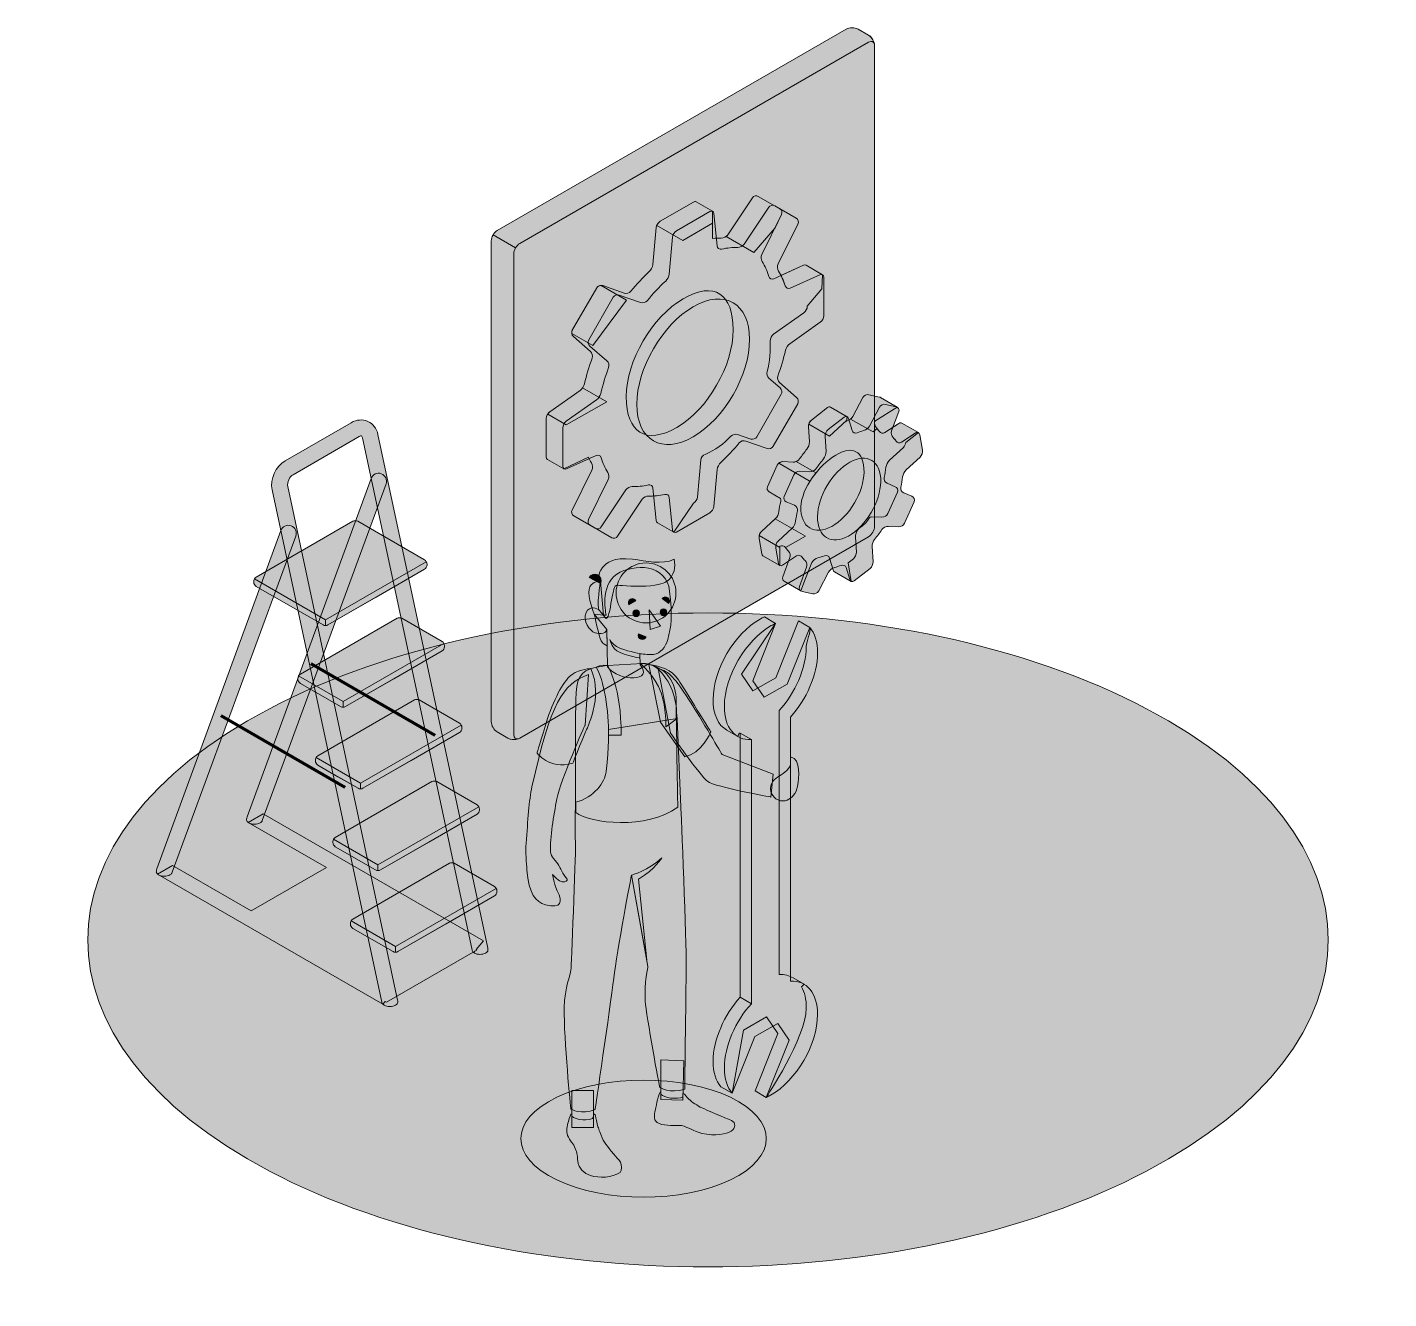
# Model space of a CAD drawing. Extents: x 1252 to 1742, y -1004 to -545.
import ezdxf

# ---------------------------------------------------------------- set-up
doc = ezdxf.new("R2010")
doc.units = 0
doc.header["$MEASUREMENT"] = 0
for name, color, linetype in [('Character 1', 7, 'Continuous'), ('Floor', 7, 'Continuous'), ('Gear', 7, 'Continuous'), ('Ladder', 7, 'Continuous'), ('Shadow', 7, 'Continuous')]:
    doc.layers.add(name, color=color, linetype=linetype)

# ---------------------------------------------------------------- blocks, each defined once
blk = doc.blocks.new('block 3')
at = {"layer": 'Ladder', "true_color": 0x27debf}
h = blk.add_hatch(color=132, dxfattribs=at)
h.dxf.hatch_style = 2
edge = h.paths.add_edge_path()
edge.add_spline(control_points=[(1383.5739, -878.5229), (1383.5739, -878.5229), (1369.058, -870.1417), (1369.058, -870.1417), (1368.5797, -869.8656), (1368.192, -869.194), (1368.192, -868.6417), (1368.192, -868.6417), (1368.192, -868.2963), (1368.192, -868.2963), (1368.192, -867.744), (1368.5797, -867.0724), (1369.058, -866.7963), (1369.058, -866.7963), (1403.8843, -846.6894), (1403.8843, -846.6894), (1404.3625, -846.4132), (1405.138, -846.4132), (1405.6163, -846.6894), (1405.6163, -846.6894), (1420.1322, -855.0705), (1420.1322, -855.0705), (1420.6105, -855.3466), (1420.9982, -856.0182), (1420.9982, -856.5705), (1420.9982, -856.5705), (1420.9982, -856.9159), (1420.9982, -856.9159), (1420.9982, -857.4682), (1420.6104, -858.1398), (1420.1322, -858.4159), (1420.1322, -858.4159), (1385.3059, -878.5229), (1385.3059, -878.5229), (1384.8276, -878.7991), (1384.0522, -878.7991), (1383.5739, -878.5229)], knot_values=[0, 0, 0, 0, 1, 1, 1, 2, 2, 2, 3, 3, 3, 4, 4, 4, 5, 5, 5, 6, 6, 6, 7, 7, 7, 8, 8, 8, 9, 9, 9, 10, 10, 10, 11, 11, 11, 12, 12, 12, 12], degree=3, periodic=1)
at = {"layer": 'Ladder', "true_color": 0xffffff}
h = blk.add_hatch(color=7, dxfattribs=at)
h.dxf.hatch_style = 2
edge = h.paths.add_edge_path()
edge.add_spline(control_points=[(1384.4399, -876.6774), (1384.4399, -876.6774), (1384.4399, -878.73), (1384.4399, -878.73), (1384.7533, -878.73), (1385.0668, -878.661), (1385.3059, -878.5229), (1385.3059, -878.5229), (1402.7191, -868.4694), (1402.7191, -868.4694), (1402.7191, -868.4694), (1420.1322, -858.4159), (1420.1322, -858.4159), (1420.6105, -858.1398), (1420.9982, -857.4682), (1420.9982, -856.9159), (1420.9982, -856.9159), (1420.9982, -856.5705), (1420.9982, -856.5705), (1420.9982, -856.2943), (1420.9013, -855.9884), (1420.7445, -855.7169), (1420.7445, -855.7169), (1384.4399, -876.6774), (1384.4399, -876.6774)], knot_values=[0, 0, 0, 0, 1, 1, 1, 2, 2, 2, 3, 3, 3, 4, 4, 4, 5, 5, 5, 6, 6, 6, 7, 7, 7, 8, 8, 8, 8], degree=3, periodic=1)
h = blk.add_hatch(color=7, dxfattribs=at)
h.dxf.hatch_style = 2
edge = h.paths.add_edge_path()
edge.add_spline(control_points=[(1368.4456, -867.4427), (1368.2889, -867.7142), (1368.192, -868.0201), (1368.192, -868.2962), (1368.192, -868.2962), (1368.192, -868.6417), (1368.192, -868.6417), (1368.192, -869.1939), (1368.5797, -869.8653), (1369.0579, -870.1416), (1369.0579, -870.1416), (1383.574, -878.523), (1383.574, -878.523), (1383.8131, -878.661), (1384.1265, -878.73), (1384.4399, -878.73), (1384.4399, -878.73), (1384.4399, -876.6774), (1384.4399, -876.6774), (1384.4399, -876.6774), (1368.4456, -867.4427), (1368.4456, -867.4427)], knot_values=[0, 0, 0, 0, 1, 1, 1, 2, 2, 2, 3, 3, 3, 4, 4, 4, 5, 5, 5, 6, 6, 6, 7, 7, 7, 7], degree=3, periodic=1)
at = {"layer": 'Ladder', "lineweight": 0}
for points, knots in [([(1383.5739, -878.5229), (1383.5739, -878.5229), (1369.058, -870.1417), (1369.058, -870.1417), (1368.5797, -869.8656), (1368.192, -869.194), (1368.192, -868.6417), (1368.192, -868.6417), (1368.192, -868.2963), (1368.192, -868.2963), (1368.192, -867.744), (1368.5797, -867.0724), (1369.058, -866.7963), (1369.058, -866.7963), (1403.8843, -846.6894), (1403.8843, -846.6894), (1404.3625, -846.4132), (1405.138, -846.4132), (1405.6163, -846.6894), (1405.6163, -846.6894), (1420.1322, -855.0705), (1420.1322, -855.0705), (1420.6105, -855.3466), (1420.9982, -856.0182), (1420.9982, -856.5705), (1420.9982, -856.5705), (1420.9982, -856.9159), (1420.9982, -856.9159), (1420.9982, -857.4682), (1420.6104, -858.1398), (1420.1322, -858.4159), (1420.1322, -858.4159), (1385.3059, -878.5229), (1385.3059, -878.5229), (1384.8276, -878.7991), (1384.0522, -878.7991), (1383.5739, -878.5229)], [0, 0, 0, 0, 1, 1, 1, 2, 2, 2, 3, 3, 3, 4, 4, 4, 5, 5, 5, 6, 6, 6, 7, 7, 7, 8, 8, 8, 9, 9, 9, 10, 10, 10, 11, 11, 11, 12, 12, 12, 12]), ([(1384.4399, -876.6774), (1384.4399, -876.6774), (1384.4399, -878.73), (1384.4399, -878.73), (1384.7533, -878.73), (1385.0668, -878.661), (1385.3059, -878.5229), (1385.3059, -878.5229), (1402.7191, -868.4694), (1402.7191, -868.4694), (1402.7191, -868.4694), (1420.1322, -858.4159), (1420.1322, -858.4159), (1420.6105, -858.1398), (1420.9982, -857.4682), (1420.9982, -856.9159), (1420.9982, -856.9159), (1420.9982, -856.5705), (1420.9982, -856.5705), (1420.9982, -856.2943), (1420.9013, -855.9884), (1420.7445, -855.7169), (1420.7445, -855.7169), (1384.4399, -876.6774), (1384.4399, -876.6774)], [0, 0, 0, 0, 1, 1, 1, 2, 2, 2, 3, 3, 3, 4, 4, 4, 5, 5, 5, 6, 6, 6, 7, 7, 7, 8, 8, 8, 8]), ([(1368.4456, -867.4427), (1368.2889, -867.7142), (1368.192, -868.0201), (1368.192, -868.2962), (1368.192, -868.2962), (1368.192, -868.6417), (1368.192, -868.6417), (1368.192, -869.1939), (1368.5797, -869.8653), (1369.0579, -870.1416), (1369.0579, -870.1416), (1383.574, -878.523), (1383.574, -878.523), (1383.8131, -878.661), (1384.1265, -878.73), (1384.4399, -878.73), (1384.4399, -878.73), (1384.4399, -876.6774), (1384.4399, -876.6774), (1384.4399, -876.6774), (1368.4456, -867.4427), (1368.4456, -867.4427)], [0, 0, 0, 0, 1, 1, 1, 2, 2, 2, 3, 3, 3, 4, 4, 4, 5, 5, 5, 6, 6, 6, 7, 7, 7, 7])]:
    blk.add_open_spline(points, degree=3, knots=knots, dxfattribs=at)
blk = doc.blocks.new('block 4')
at = {"layer": 'Ladder', "true_color": 0x27debf}
h = blk.add_hatch(color=132, dxfattribs=at)
h.dxf.hatch_style = 2
edge = h.paths.add_edge_path()
edge.add_spline(control_points=[(1377.2798, -849.0915), (1377.2798, -849.0915), (1362.7639, -840.7104), (1362.7639, -840.7104), (1362.2856, -840.4342), (1361.8979, -839.7626), (1361.8979, -839.2103), (1361.8979, -839.2103), (1361.8979, -838.8649), (1361.8979, -838.8649), (1361.8979, -838.3126), (1362.2856, -837.641), (1362.7639, -837.3649), (1362.7639, -837.3649), (1397.5902, -817.258), (1397.5902, -817.258), (1398.0685, -816.9818), (1398.8439, -816.9819), (1399.3222, -817.258), (1399.3222, -817.258), (1413.8381, -825.6391), (1413.8381, -825.6391), (1414.3164, -825.9152), (1414.7041, -826.5868), (1414.7041, -827.1391), (1414.7041, -827.1391), (1414.7041, -827.4846), (1414.7041, -827.4846), (1414.7041, -828.0368), (1414.3164, -828.7084), (1413.8381, -828.9846), (1413.8381, -828.9846), (1379.0118, -849.0916), (1379.0118, -849.0916), (1378.5335, -849.3677), (1377.7581, -849.3677), (1377.2798, -849.0915)], knot_values=[0, 0, 0, 0, 1, 1, 1, 2, 2, 2, 3, 3, 3, 4, 4, 4, 5, 5, 5, 6, 6, 6, 7, 7, 7, 8, 8, 8, 9, 9, 9, 10, 10, 10, 11, 11, 11, 12, 12, 12, 12], degree=3, periodic=1)
at = {"layer": 'Ladder', "true_color": 0xffffff}
h = blk.add_hatch(color=7, dxfattribs=at)
h.dxf.hatch_style = 2
edge = h.paths.add_edge_path()
edge.add_spline(control_points=[(1378.1458, -847.2461), (1378.1458, -847.2461), (1378.1458, -849.2987), (1378.1458, -849.2987), (1378.4592, -849.2987), (1378.7727, -849.2296), (1379.0119, -849.0916), (1379.0119, -849.0916), (1396.425, -839.038), (1396.425, -839.038), (1396.425, -839.038), (1413.8381, -828.9846), (1413.8381, -828.9846), (1414.3164, -828.7084), (1414.7041, -828.0368), (1414.7041, -827.4846), (1414.7041, -827.4846), (1414.7041, -827.1391), (1414.7041, -827.1391), (1414.7041, -826.863), (1414.6071, -826.557), (1414.4505, -826.2855), (1414.4505, -826.2855), (1378.1458, -847.2461), (1378.1458, -847.2461)], knot_values=[0, 0, 0, 0, 1, 1, 1, 2, 2, 2, 3, 3, 3, 4, 4, 4, 5, 5, 5, 6, 6, 6, 7, 7, 7, 8, 8, 8, 8], degree=3, periodic=1)
h = blk.add_hatch(color=7, dxfattribs=at)
h.dxf.hatch_style = 2
edge = h.paths.add_edge_path()
edge.add_spline(control_points=[(1362.1516, -838.0113), (1361.9949, -838.2827), (1361.8979, -838.5888), (1361.8979, -838.8649), (1361.8979, -838.8649), (1361.8979, -839.2103), (1361.8979, -839.2103), (1361.8979, -839.7626), (1362.2857, -840.4342), (1362.7639, -840.7103), (1362.7639, -840.7103), (1377.2798, -849.0915), (1377.2798, -849.0915), (1377.5189, -849.2296), (1377.8323, -849.2987), (1378.1458, -849.2987), (1378.1458, -849.2987), (1378.1458, -847.2461), (1378.1458, -847.2461), (1378.1458, -847.2461), (1362.1516, -838.0113), (1362.1516, -838.0113)], knot_values=[0, 0, 0, 0, 1, 1, 1, 2, 2, 2, 3, 3, 3, 4, 4, 4, 5, 5, 5, 6, 6, 6, 7, 7, 7, 7], degree=3, periodic=1)
at = {"layer": 'Ladder', "lineweight": 0}
for points, knots in [([(1377.2798, -849.0915), (1377.2798, -849.0915), (1362.7639, -840.7104), (1362.7639, -840.7104), (1362.2856, -840.4342), (1361.8979, -839.7626), (1361.8979, -839.2103), (1361.8979, -839.2103), (1361.8979, -838.8649), (1361.8979, -838.8649), (1361.8979, -838.3126), (1362.2856, -837.641), (1362.7639, -837.3649), (1362.7639, -837.3649), (1397.5902, -817.258), (1397.5902, -817.258), (1398.0685, -816.9818), (1398.8439, -816.9819), (1399.3222, -817.258), (1399.3222, -817.258), (1413.8381, -825.6391), (1413.8381, -825.6391), (1414.3164, -825.9152), (1414.7041, -826.5868), (1414.7041, -827.1391), (1414.7041, -827.1391), (1414.7041, -827.4846), (1414.7041, -827.4846), (1414.7041, -828.0368), (1414.3164, -828.7084), (1413.8381, -828.9846), (1413.8381, -828.9846), (1379.0118, -849.0916), (1379.0118, -849.0916), (1378.5335, -849.3677), (1377.7581, -849.3677), (1377.2798, -849.0915)], [0, 0, 0, 0, 1, 1, 1, 2, 2, 2, 3, 3, 3, 4, 4, 4, 5, 5, 5, 6, 6, 6, 7, 7, 7, 8, 8, 8, 9, 9, 9, 10, 10, 10, 11, 11, 11, 12, 12, 12, 12]), ([(1378.1458, -847.2461), (1378.1458, -847.2461), (1378.1458, -849.2987), (1378.1458, -849.2987), (1378.4592, -849.2987), (1378.7727, -849.2296), (1379.0119, -849.0916), (1379.0119, -849.0916), (1396.425, -839.038), (1396.425, -839.038), (1396.425, -839.038), (1413.8381, -828.9846), (1413.8381, -828.9846), (1414.3164, -828.7084), (1414.7041, -828.0368), (1414.7041, -827.4846), (1414.7041, -827.4846), (1414.7041, -827.1391), (1414.7041, -827.1391), (1414.7041, -826.863), (1414.6071, -826.557), (1414.4505, -826.2855), (1414.4505, -826.2855), (1378.1458, -847.2461), (1378.1458, -847.2461)], [0, 0, 0, 0, 1, 1, 1, 2, 2, 2, 3, 3, 3, 4, 4, 4, 5, 5, 5, 6, 6, 6, 7, 7, 7, 8, 8, 8, 8]), ([(1362.1516, -838.0113), (1361.9949, -838.2827), (1361.8979, -838.5888), (1361.8979, -838.8649), (1361.8979, -838.8649), (1361.8979, -839.2103), (1361.8979, -839.2103), (1361.8979, -839.7626), (1362.2857, -840.4342), (1362.7639, -840.7103), (1362.7639, -840.7103), (1377.2798, -849.0915), (1377.2798, -849.0915), (1377.5189, -849.2296), (1377.8323, -849.2987), (1378.1458, -849.2987), (1378.1458, -849.2987), (1378.1458, -847.2461), (1378.1458, -847.2461), (1378.1458, -847.2461), (1362.1516, -838.0113), (1362.1516, -838.0113)], [0, 0, 0, 0, 1, 1, 1, 2, 2, 2, 3, 3, 3, 4, 4, 4, 5, 5, 5, 6, 6, 6, 7, 7, 7, 7])]:
    blk.add_open_spline(points, degree=3, knots=knots, dxfattribs=at)
blk = doc.blocks.new('block 5')
at = {"layer": 'Ladder', "true_color": 0x27debf}
h = blk.add_hatch(color=132, dxfattribs=at)
h.dxf.hatch_style = 2
edge = h.paths.add_edge_path()
edge.add_spline(control_points=[(1370.9857, -819.6602), (1370.9857, -819.6602), (1356.4699, -811.279), (1356.4699, -811.279), (1355.9916, -811.0028), (1355.6038, -810.3312), (1355.6038, -809.779), (1355.6038, -809.779), (1355.6038, -809.4335), (1355.6038, -809.4335), (1355.6038, -808.8812), (1355.9916, -808.2097), (1356.4699, -807.9335), (1356.4699, -807.9335), (1391.2961, -787.8266), (1391.2961, -787.8266), (1391.7744, -787.5505), (1392.5499, -787.5505), (1393.0282, -787.8266), (1393.0282, -787.8266), (1407.544, -796.2077), (1407.544, -796.2077), (1408.0223, -796.4839), (1408.41, -797.1555), (1408.41, -797.7077), (1408.41, -797.7077), (1408.41, -798.0532), (1408.41, -798.0532), (1408.41, -798.6055), (1408.0223, -799.277), (1407.544, -799.5532), (1407.544, -799.5532), (1372.7178, -819.6602), (1372.7178, -819.6602), (1372.2395, -819.9363), (1371.464, -819.9363), (1370.9857, -819.6602)], knot_values=[0, 0, 0, 0, 1, 1, 1, 2, 2, 2, 3, 3, 3, 4, 4, 4, 5, 5, 5, 6, 6, 6, 7, 7, 7, 8, 8, 8, 9, 9, 9, 10, 10, 10, 11, 11, 11, 12, 12, 12, 12], degree=3, periodic=1)
at = {"layer": 'Ladder', "true_color": 0xffffff}
h = blk.add_hatch(color=7, dxfattribs=at)
h.dxf.hatch_style = 2
edge = h.paths.add_edge_path()
edge.add_spline(control_points=[(1371.8518, -817.8147), (1371.8518, -817.8147), (1371.8518, -819.8673), (1371.8518, -819.8673), (1372.1652, -819.8673), (1372.4787, -819.7982), (1372.7178, -819.6602), (1372.7178, -819.6602), (1390.1309, -809.6066), (1390.1309, -809.6066), (1390.1309, -809.6066), (1407.544, -799.5532), (1407.544, -799.5532), (1408.0224, -799.2771), (1408.41, -798.6055), (1408.41, -798.0532), (1408.41, -798.0532), (1408.41, -797.7077), (1408.41, -797.7077), (1408.41, -797.4316), (1408.3131, -797.1256), (1408.1564, -796.8541), (1408.1564, -796.8541), (1371.8518, -817.8147), (1371.8518, -817.8147)], knot_values=[0, 0, 0, 0, 1, 1, 1, 2, 2, 2, 3, 3, 3, 4, 4, 4, 5, 5, 5, 6, 6, 6, 7, 7, 7, 8, 8, 8, 8], degree=3, periodic=1)
h = blk.add_hatch(color=7, dxfattribs=at)
h.dxf.hatch_style = 2
edge = h.paths.add_edge_path()
edge.add_spline(control_points=[(1355.8575, -808.5799), (1355.7008, -808.8513), (1355.6038, -809.1574), (1355.6038, -809.4335), (1355.6038, -809.4335), (1355.6038, -809.7789), (1355.6038, -809.7789), (1355.6038, -810.3313), (1355.9916, -811.0028), (1356.4699, -811.2789), (1356.4699, -811.2789), (1363.7278, -815.4696), (1363.7278, -815.4696), (1363.7278, -815.4696), (1370.9859, -819.6602), (1370.9859, -819.6602), (1371.2249, -819.7983), (1371.5383, -819.8673), (1371.8518, -819.8673), (1371.8518, -819.8673), (1371.8518, -817.8147), (1371.8518, -817.8147), (1371.8518, -817.8147), (1355.8575, -808.5799), (1355.8575, -808.5799)], knot_values=[0, 0, 0, 0, 1, 1, 1, 2, 2, 2, 3, 3, 3, 4, 4, 4, 5, 5, 5, 6, 6, 6, 7, 7, 7, 8, 8, 8, 8], degree=3, periodic=1)
at = {"layer": 'Ladder', "lineweight": 0}
for points, knots in [([(1370.9857, -819.6602), (1370.9857, -819.6602), (1356.4699, -811.279), (1356.4699, -811.279), (1355.9916, -811.0028), (1355.6038, -810.3312), (1355.6038, -809.779), (1355.6038, -809.779), (1355.6038, -809.4335), (1355.6038, -809.4335), (1355.6038, -808.8812), (1355.9916, -808.2097), (1356.4699, -807.9335), (1356.4699, -807.9335), (1391.2961, -787.8266), (1391.2961, -787.8266), (1391.7744, -787.5505), (1392.5499, -787.5505), (1393.0282, -787.8266), (1393.0282, -787.8266), (1407.544, -796.2077), (1407.544, -796.2077), (1408.0223, -796.4839), (1408.41, -797.1555), (1408.41, -797.7077), (1408.41, -797.7077), (1408.41, -798.0532), (1408.41, -798.0532), (1408.41, -798.6055), (1408.0223, -799.277), (1407.544, -799.5532), (1407.544, -799.5532), (1372.7178, -819.6602), (1372.7178, -819.6602), (1372.2395, -819.9363), (1371.464, -819.9363), (1370.9857, -819.6602)], [0, 0, 0, 0, 1, 1, 1, 2, 2, 2, 3, 3, 3, 4, 4, 4, 5, 5, 5, 6, 6, 6, 7, 7, 7, 8, 8, 8, 9, 9, 9, 10, 10, 10, 11, 11, 11, 12, 12, 12, 12]), ([(1371.8518, -817.8147), (1371.8518, -817.8147), (1371.8518, -819.8673), (1371.8518, -819.8673), (1372.1652, -819.8673), (1372.4787, -819.7982), (1372.7178, -819.6602), (1372.7178, -819.6602), (1390.1309, -809.6066), (1390.1309, -809.6066), (1390.1309, -809.6066), (1407.544, -799.5532), (1407.544, -799.5532), (1408.0224, -799.2771), (1408.41, -798.6055), (1408.41, -798.0532), (1408.41, -798.0532), (1408.41, -797.7077), (1408.41, -797.7077), (1408.41, -797.4316), (1408.3131, -797.1256), (1408.1564, -796.8541), (1408.1564, -796.8541), (1371.8518, -817.8147), (1371.8518, -817.8147)], [0, 0, 0, 0, 1, 1, 1, 2, 2, 2, 3, 3, 3, 4, 4, 4, 5, 5, 5, 6, 6, 6, 7, 7, 7, 8, 8, 8, 8]), ([(1355.8575, -808.5799), (1355.7008, -808.8513), (1355.6038, -809.1574), (1355.6038, -809.4335), (1355.6038, -809.4335), (1355.6038, -809.7789), (1355.6038, -809.7789), (1355.6038, -810.3313), (1355.9916, -811.0028), (1356.4699, -811.2789), (1356.4699, -811.2789), (1363.7278, -815.4696), (1363.7278, -815.4696), (1363.7278, -815.4696), (1370.9859, -819.6602), (1370.9859, -819.6602), (1371.2249, -819.7983), (1371.5383, -819.8673), (1371.8518, -819.8673), (1371.8518, -819.8673), (1371.8518, -817.8147), (1371.8518, -817.8147), (1371.8518, -817.8147), (1355.8575, -808.5799), (1355.8575, -808.5799)], [0, 0, 0, 0, 1, 1, 1, 2, 2, 2, 3, 3, 3, 4, 4, 4, 5, 5, 5, 6, 6, 6, 7, 7, 7, 8, 8, 8, 8])]:
    blk.add_open_spline(points, degree=3, knots=knots, dxfattribs=at)
blk = doc.blocks.new('block 6')
at = {"layer": 'Ladder', "true_color": 0x27debf}
h = blk.add_hatch(color=132, dxfattribs=at)
h.dxf.hatch_style = 2
edge = h.paths.add_edge_path()
edge.add_spline(control_points=[(1364.6917, -790.2288), (1364.6917, -790.2288), (1350.1758, -781.8476), (1350.1758, -781.8476), (1349.6975, -781.5715), (1349.3098, -780.8999), (1349.3098, -780.3476), (1349.3098, -780.3476), (1349.3098, -780.0021), (1349.3098, -780.0021), (1349.3098, -779.4499), (1349.6975, -778.7783), (1350.1758, -778.5021), (1350.1758, -778.5021), (1385.002, -758.3952), (1385.002, -758.3952), (1385.4803, -758.1191), (1386.2558, -758.1191), (1386.7341, -758.3953), (1386.7341, -758.3953), (1401.25, -766.7763), (1401.25, -766.7763), (1401.7282, -767.0525), (1402.116, -767.7241), (1402.116, -768.2764), (1402.116, -768.2764), (1402.116, -768.6218), (1402.116, -768.6218), (1402.116, -769.1741), (1401.7282, -769.8457), (1401.2499, -770.1218), (1401.2499, -770.1218), (1366.4237, -790.2288), (1366.4237, -790.2288), (1365.9454, -790.505), (1365.1699, -790.5049), (1364.6917, -790.2288)], knot_values=[0, 0, 0, 0, 1, 1, 1, 2, 2, 2, 3, 3, 3, 4, 4, 4, 5, 5, 5, 6, 6, 6, 7, 7, 7, 8, 8, 8, 9, 9, 9, 10, 10, 10, 11, 11, 11, 12, 12, 12, 12], degree=3, periodic=1)
at = {"layer": 'Ladder', "true_color": 0xffffff}
h = blk.add_hatch(color=7, dxfattribs=at)
h.dxf.hatch_style = 2
edge = h.paths.add_edge_path()
edge.add_spline(control_points=[(1365.5577, -788.3833), (1365.5577, -788.3833), (1365.5577, -790.4359), (1365.5577, -790.4359), (1365.8711, -790.4359), (1366.1846, -790.3668), (1366.4237, -790.2288), (1366.4237, -790.2288), (1383.8369, -780.1753), (1383.8369, -780.1753), (1383.8369, -780.1753), (1401.25, -770.1218), (1401.25, -770.1218), (1401.7283, -769.8457), (1402.116, -769.1741), (1402.116, -768.6218), (1402.116, -768.6218), (1402.116, -768.2763), (1402.116, -768.2763), (1402.116, -768.0002), (1402.0191, -767.6943), (1401.8623, -767.4228), (1401.8623, -767.4228), (1365.5577, -788.3833), (1365.5577, -788.3833)], knot_values=[0, 0, 0, 0, 1, 1, 1, 2, 2, 2, 3, 3, 3, 4, 4, 4, 5, 5, 5, 6, 6, 6, 7, 7, 7, 8, 8, 8, 8], degree=3, periodic=1)
h = blk.add_hatch(color=7, dxfattribs=at)
h.dxf.hatch_style = 2
edge = h.paths.add_edge_path()
edge.add_spline(control_points=[(1349.5634, -779.1486), (1349.4067, -779.4201), (1349.3098, -779.726), (1349.3098, -780.0021), (1349.3098, -780.0021), (1349.3098, -780.3476), (1349.3098, -780.3476), (1349.3098, -780.8998), (1349.6975, -781.5712), (1350.1757, -781.8475), (1350.1757, -781.8475), (1364.6918, -790.2288), (1364.6918, -790.2288), (1364.9309, -790.3669), (1365.2443, -790.4359), (1365.5577, -790.4359), (1365.5577, -790.4359), (1365.5577, -788.3833), (1365.5577, -788.3833), (1365.5577, -788.3833), (1349.5634, -779.1486), (1349.5634, -779.1486)], knot_values=[0, 0, 0, 0, 1, 1, 1, 2, 2, 2, 3, 3, 3, 4, 4, 4, 5, 5, 5, 6, 6, 6, 7, 7, 7, 7], degree=3, periodic=1)
at = {"layer": 'Ladder', "lineweight": 0}
for points, knots in [([(1364.6917, -790.2288), (1364.6917, -790.2288), (1350.1758, -781.8476), (1350.1758, -781.8476), (1349.6975, -781.5715), (1349.3098, -780.8999), (1349.3098, -780.3476), (1349.3098, -780.3476), (1349.3098, -780.0021), (1349.3098, -780.0021), (1349.3098, -779.4499), (1349.6975, -778.7783), (1350.1758, -778.5021), (1350.1758, -778.5021), (1385.002, -758.3952), (1385.002, -758.3952), (1385.4803, -758.1191), (1386.2558, -758.1191), (1386.7341, -758.3953), (1386.7341, -758.3953), (1401.25, -766.7763), (1401.25, -766.7763), (1401.7282, -767.0525), (1402.116, -767.7241), (1402.116, -768.2764), (1402.116, -768.2764), (1402.116, -768.6218), (1402.116, -768.6218), (1402.116, -769.1741), (1401.7282, -769.8457), (1401.2499, -770.1218), (1401.2499, -770.1218), (1366.4237, -790.2288), (1366.4237, -790.2288), (1365.9454, -790.505), (1365.1699, -790.5049), (1364.6917, -790.2288)], [0, 0, 0, 0, 1, 1, 1, 2, 2, 2, 3, 3, 3, 4, 4, 4, 5, 5, 5, 6, 6, 6, 7, 7, 7, 8, 8, 8, 9, 9, 9, 10, 10, 10, 11, 11, 11, 12, 12, 12, 12]), ([(1365.5577, -788.3833), (1365.5577, -788.3833), (1365.5577, -790.4359), (1365.5577, -790.4359), (1365.8711, -790.4359), (1366.1846, -790.3668), (1366.4237, -790.2288), (1366.4237, -790.2288), (1383.8369, -780.1753), (1383.8369, -780.1753), (1383.8369, -780.1753), (1401.25, -770.1218), (1401.25, -770.1218), (1401.7283, -769.8457), (1402.116, -769.1741), (1402.116, -768.6218), (1402.116, -768.6218), (1402.116, -768.2763), (1402.116, -768.2763), (1402.116, -768.0002), (1402.0191, -767.6943), (1401.8623, -767.4228), (1401.8623, -767.4228), (1365.5577, -788.3833), (1365.5577, -788.3833)], [0, 0, 0, 0, 1, 1, 1, 2, 2, 2, 3, 3, 3, 4, 4, 4, 5, 5, 5, 6, 6, 6, 7, 7, 7, 8, 8, 8, 8]), ([(1349.5634, -779.1486), (1349.4067, -779.4201), (1349.3098, -779.726), (1349.3098, -780.0021), (1349.3098, -780.0021), (1349.3098, -780.3476), (1349.3098, -780.3476), (1349.3098, -780.8998), (1349.6975, -781.5712), (1350.1757, -781.8475), (1350.1757, -781.8475), (1364.6918, -790.2288), (1364.6918, -790.2288), (1364.9309, -790.3669), (1365.2443, -790.4359), (1365.5577, -790.4359), (1365.5577, -790.4359), (1365.5577, -788.3833), (1365.5577, -788.3833), (1365.5577, -788.3833), (1349.5634, -779.1486), (1349.5634, -779.1486)], [0, 0, 0, 0, 1, 1, 1, 2, 2, 2, 3, 3, 3, 4, 4, 4, 5, 5, 5, 6, 6, 6, 7, 7, 7, 7])]:
    blk.add_open_spline(points, degree=3, knots=knots, dxfattribs=at)
blk = doc.blocks.new('block 7')
at = {"layer": 'Ladder', "true_color": 0x27debf}
h = blk.add_hatch(color=132, dxfattribs=at)
h.dxf.hatch_style = 2
edge = h.paths.add_edge_path()
edge.add_spline(control_points=[(1358.3976, -760.7974), (1358.3976, -760.7974), (1334.2749, -746.8729), (1334.2749, -746.8729), (1333.7967, -746.5968), (1333.4089, -745.9252), (1333.4089, -745.3729), (1333.4089, -745.3729), (1333.4089, -745.0274), (1333.4089, -745.0274), (1333.4089, -744.4752), (1333.7967, -743.8036), (1334.275, -743.5274), (1334.275, -743.5274), (1369.1012, -723.4205), (1369.1012, -723.4205), (1369.5795, -723.1444), (1370.355, -723.1444), (1370.8332, -723.4206), (1370.8332, -723.4206), (1394.9559, -737.345), (1394.9559, -737.345), (1395.4342, -737.6211), (1395.8219, -738.2927), (1395.8219, -738.845), (1395.8219, -738.845), (1395.8219, -739.1904), (1395.8219, -739.1904), (1395.8219, -739.7427), (1395.4342, -740.4143), (1394.9559, -740.6904), (1394.9559, -740.6904), (1360.1296, -760.7974), (1360.1296, -760.7974), (1359.6513, -761.0736), (1358.8759, -761.0736), (1358.3976, -760.7974)], knot_values=[0, 0, 0, 0, 1, 1, 1, 2, 2, 2, 3, 3, 3, 4, 4, 4, 5, 5, 5, 6, 6, 6, 7, 7, 7, 8, 8, 8, 9, 9, 9, 10, 10, 10, 11, 11, 11, 12, 12, 12, 12], degree=3, periodic=1)
at = {"layer": 'Ladder', "true_color": 0xffffff}
h = blk.add_hatch(color=7, dxfattribs=at)
h.dxf.hatch_style = 2
edge = h.paths.add_edge_path()
edge.add_spline(control_points=[(1359.2636, -758.9519), (1359.2636, -758.9519), (1359.2636, -761.0046), (1359.2636, -761.0046), (1359.577, -761.0046), (1359.8905, -760.9355), (1360.1297, -760.7974), (1360.1297, -760.7974), (1377.5428, -750.7439), (1377.5428, -750.7439), (1377.5428, -750.7439), (1394.9559, -740.6904), (1394.9559, -740.6904), (1395.4342, -740.4143), (1395.8219, -739.7427), (1395.8219, -739.1904), (1395.8219, -739.1904), (1395.8219, -738.8449), (1395.8219, -738.8449), (1395.8219, -738.5688), (1395.725, -738.2629), (1395.5683, -737.9914), (1395.5683, -737.9914), (1359.2636, -758.9519), (1359.2636, -758.9519)], knot_values=[0, 0, 0, 0, 1, 1, 1, 2, 2, 2, 3, 3, 3, 4, 4, 4, 5, 5, 5, 6, 6, 6, 7, 7, 7, 8, 8, 8, 8], degree=3, periodic=1)
h = blk.add_hatch(color=7, dxfattribs=at)
h.dxf.hatch_style = 2
edge = h.paths.add_edge_path()
edge.add_spline(control_points=[(1333.6626, -744.1739), (1333.5058, -744.4454), (1333.4089, -744.7513), (1333.4089, -745.0274), (1333.4089, -745.0274), (1333.4089, -745.3729), (1333.4089, -745.3729), (1333.4089, -745.9251), (1333.7966, -746.5965), (1334.2748, -746.8728), (1334.2748, -746.8728), (1358.3977, -760.7975), (1358.3977, -760.7975), (1358.6368, -760.9355), (1358.9502, -761.0046), (1359.2636, -761.0046), (1359.2636, -761.0046), (1359.2636, -758.9519), (1359.2636, -758.9519), (1359.2636, -758.9519), (1333.6626, -744.1739), (1333.6626, -744.1739)], knot_values=[0, 0, 0, 0, 1, 1, 1, 2, 2, 2, 3, 3, 3, 4, 4, 4, 5, 5, 5, 6, 6, 6, 7, 7, 7, 7], degree=3, periodic=1)
at = {"layer": 'Ladder', "lineweight": 0}
for points, knots in [([(1358.3976, -760.7974), (1358.3976, -760.7974), (1334.2749, -746.8729), (1334.2749, -746.8729), (1333.7967, -746.5968), (1333.4089, -745.9252), (1333.4089, -745.3729), (1333.4089, -745.3729), (1333.4089, -745.0274), (1333.4089, -745.0274), (1333.4089, -744.4752), (1333.7967, -743.8036), (1334.275, -743.5274), (1334.275, -743.5274), (1369.1012, -723.4205), (1369.1012, -723.4205), (1369.5795, -723.1444), (1370.355, -723.1444), (1370.8332, -723.4206), (1370.8332, -723.4206), (1394.9559, -737.345), (1394.9559, -737.345), (1395.4342, -737.6211), (1395.8219, -738.2927), (1395.8219, -738.845), (1395.8219, -738.845), (1395.8219, -739.1904), (1395.8219, -739.1904), (1395.8219, -739.7427), (1395.4342, -740.4143), (1394.9559, -740.6904), (1394.9559, -740.6904), (1360.1296, -760.7974), (1360.1296, -760.7974), (1359.6513, -761.0736), (1358.8759, -761.0736), (1358.3976, -760.7974)], [0, 0, 0, 0, 1, 1, 1, 2, 2, 2, 3, 3, 3, 4, 4, 4, 5, 5, 5, 6, 6, 6, 7, 7, 7, 8, 8, 8, 9, 9, 9, 10, 10, 10, 11, 11, 11, 12, 12, 12, 12]), ([(1359.2636, -758.9519), (1359.2636, -758.9519), (1359.2636, -761.0046), (1359.2636, -761.0046), (1359.577, -761.0046), (1359.8905, -760.9355), (1360.1297, -760.7974), (1360.1297, -760.7974), (1377.5428, -750.7439), (1377.5428, -750.7439), (1377.5428, -750.7439), (1394.9559, -740.6904), (1394.9559, -740.6904), (1395.4342, -740.4143), (1395.8219, -739.7427), (1395.8219, -739.1904), (1395.8219, -739.1904), (1395.8219, -738.8449), (1395.8219, -738.8449), (1395.8219, -738.5688), (1395.725, -738.2629), (1395.5683, -737.9914), (1395.5683, -737.9914), (1359.2636, -758.9519), (1359.2636, -758.9519)], [0, 0, 0, 0, 1, 1, 1, 2, 2, 2, 3, 3, 3, 4, 4, 4, 5, 5, 5, 6, 6, 6, 7, 7, 7, 8, 8, 8, 8]), ([(1333.6626, -744.1739), (1333.5058, -744.4454), (1333.4089, -744.7513), (1333.4089, -745.0274), (1333.4089, -745.0274), (1333.4089, -745.3729), (1333.4089, -745.3729), (1333.4089, -745.9251), (1333.7966, -746.5965), (1334.2748, -746.8728), (1334.2748, -746.8728), (1358.3977, -760.7975), (1358.3977, -760.7975), (1358.6368, -760.9355), (1358.9502, -761.0046), (1359.2636, -761.0046), (1359.2636, -761.0046), (1359.2636, -758.9519), (1359.2636, -758.9519), (1359.2636, -758.9519), (1333.6626, -744.1739), (1333.6626, -744.1739)], [0, 0, 0, 0, 1, 1, 1, 2, 2, 2, 3, 3, 3, 4, 4, 4, 5, 5, 5, 6, 6, 6, 7, 7, 7, 7])]:
    blk.add_open_spline(points, degree=3, knots=knots, dxfattribs=at)
blk = doc.blocks.new('block 2')
at = {"layer": 'Ladder', "true_color": 0x455a64}
h = blk.add_hatch(color=251, dxfattribs=at)
h.dxf.hatch_style = 2
edge = h.paths.add_edge_path()
edge.add_spline(control_points=[(1344.6823, -701.6542), (1344.6823, -701.6542), (1368.5123, -687.8942), (1368.5123, -687.8942), (1370.4623, -686.7742), (1372.6423, -686.6042), (1374.4923, -687.4242), (1376.3423, -688.2442), (1377.6723, -689.9742), (1378.1423, -692.1742), (1378.1423, -692.1742), (1417.7023, -877.2542), (1417.7023, -877.2542), (1417.7323, -877.3842), (1417.7523, -877.5042), (1417.7523, -877.6342), (1417.7723, -877.7642), (1417.7723, -877.9042), (1417.7623, -878.0342), (1417.6923, -878.3942), (1417.4223, -878.7442), (1416.9323, -879.0242), (1415.8123, -879.6742), (1413.9923, -879.6742), (1412.8723, -879.0242), (1412.4523, -878.7742), (1412.1923, -878.4742), (1412.0823, -878.1642), (1412.0623, -878.1042), (1412.0523, -878.0442), (1412.0423, -877.9942), (1412.0423, -877.9942), (1372.5223, -693.3742), (1372.5223, -693.3742), (1372.4323, -692.9742), (1372.2723, -692.7242), (1372.1523, -692.6742), (1372.0423, -692.6242), (1371.7523, -692.6642), (1371.3923, -692.8742), (1371.3923, -692.8742), (1347.5523, -706.6342), (1347.5523, -706.6342)], knot_values=[0, 0, 0, 0, 1, 1, 1, 2, 2, 2, 3, 3, 3, 4, 4, 4, 5, 5, 5, 6, 6, 6, 7, 7, 7, 8, 8, 8, 9, 9, 9, 10, 10, 10, 11, 11, 11, 12, 12, 12, 13, 13, 13, 14, 14, 14, 14], degree=3, periodic=0)
edge.add_line((1347.5523, -706.6342), (1344.6823, -701.6542))
at = {"layer": 'Ladder', "true_color": 0x37474f}
h = blk.add_hatch(color=139, dxfattribs=at)
h.dxf.hatch_style = 2
edge = h.paths.add_edge_path()
edge.add_spline(control_points=[(1381.0423, -709.9842), (1381.0423, -709.9842), (1336.4823, -831.2542), (1336.4823, -831.2542), (1336.4823, -831.2542), (1336.4723, -831.2742), (1336.4723, -831.2742), (1336.3723, -831.5842), (1336.1123, -831.8742), (1335.6923, -832.1142), (1334.5723, -832.7642), (1332.7523, -832.7642), (1331.6323, -832.1142), (1331.1423, -831.8342), (1330.8723, -831.4842), (1330.8023, -831.1142), (1330.7823, -831.0042), (1330.7823, -830.8942), (1330.8023, -830.7842), (1330.8123, -830.5142), (1330.8623, -830.2342), (1330.9623, -829.9542), (1330.9623, -829.9542), (1375.6423, -708.0042), (1375.6423, -708.0042), (1376.1923, -706.5142), (1377.8423, -705.7442), (1379.3323, -706.2942), (1380.8223, -706.8442), (1381.5923, -708.4942), (1381.0423, -709.9842)], knot_values=[0, 0, 0, 0, 1, 1, 1, 2, 2, 2, 3, 3, 3, 4, 4, 4, 5, 5, 5, 6, 6, 6, 7, 7, 7, 8, 8, 8, 9, 9, 9, 10, 10, 10, 10], degree=3, periodic=1)
at = {"layer": 'Ladder', "true_color": 0x455a64}
h = blk.add_hatch(color=251, dxfattribs=at)
h.dxf.hatch_style = 2
edge = h.paths.add_edge_path()
edge.add_spline(control_points=[(1347.5523, -706.6342), (1346.2323, -707.4042), (1345.3223, -709.4442), (1345.6423, -710.9342), (1345.6423, -710.9342), (1385.2123, -896.0042), (1385.2123, -896.0042), (1385.2523, -896.1542), (1385.2723, -896.3042), (1385.2723, -896.4542), (1385.2823, -896.5542), (1385.2823, -896.6642), (1385.2723, -896.7742), (1385.2123, -897.1342), (1384.9323, -897.4942), (1384.4423, -897.7842), (1383.3223, -898.4342), (1381.5023, -898.4342), (1380.3823, -897.7842), (1379.9723, -897.5442), (1379.7123, -897.2542), (1379.5923, -896.9542), (1379.5923, -896.9442), (1379.5923, -896.9342), (1379.5823, -896.9242), (1379.5823, -896.9242), (1379.5323, -896.6842), (1379.5323, -896.6842), (1379.5323, -896.6842), (1340.0223, -712.1442), (1340.0223, -712.1442), (1339.1923, -708.2542), (1341.2323, -703.6442), (1344.6823, -701.6542)], knot_values=[0, 0, 0, 0, 1, 1, 1, 2, 2, 2, 3, 3, 3, 4, 4, 4, 5, 5, 5, 6, 6, 6, 7, 7, 7, 8, 8, 8, 9, 9, 9, 10, 10, 10, 11, 11, 11, 11], degree=3, periodic=0)
edge.add_line((1344.6823, -701.6542), (1347.5523, -706.6342))
at = {"layer": 'Ladder', "true_color": 0x37474f}
h = blk.add_hatch(color=139, dxfattribs=at)
h.dxf.hatch_style = 2
edge = h.paths.add_edge_path()
edge.add_spline(control_points=[(1348.5523, -728.7442), (1348.5523, -728.7442), (1304.0323, -849.8742), (1304.0323, -849.8742), (1304.0323, -849.8742), (1304.0223, -849.9142), (1304.0223, -849.9142), (1304.0223, -849.9142), (1303.9223, -850.1842), (1303.9223, -850.1842), (1303.7923, -850.4342), (1303.5523, -850.6742), (1303.2023, -850.8842), (1302.0823, -851.5242), (1300.2623, -851.5242), (1299.1323, -850.8842), (1298.6423, -850.5942), (1298.3723, -850.2442), (1298.3023, -849.8842), (1298.2923, -849.7742), (1298.2923, -849.6642), (1298.3023, -849.5542), (1298.3123, -849.2642), (1298.3723, -848.9942), (1298.4723, -848.7142), (1298.4723, -848.7142), (1343.1523, -726.7642), (1343.1523, -726.7642), (1343.6923, -725.2742), (1345.3423, -724.5142), (1346.8423, -725.0542), (1348.3323, -725.6042), (1349.0923, -727.2542), (1348.5523, -728.7442)], knot_values=[0, 0, 0, 0, 1, 1, 1, 2, 2, 2, 3, 3, 3, 4, 4, 4, 5, 5, 5, 6, 6, 6, 7, 7, 7, 8, 8, 8, 9, 9, 9, 10, 10, 10, 11, 11, 11, 11], degree=3, periodic=1)
at = {"layer": 'Ladder', "color": 139, "lineweight": 211, "true_color": 0x37474f}
for points in [[(1353.974, -774.6606), (1398.6573, -800.4581)], [(1321.4776, -793.4218), (1366.1609, -819.2193)]]:
    blk.add_lwpolyline(points, dxfattribs=at)
at = {"layer": 'Ladder', "lineweight": 0}
for points, knots in [([(1344.6823, -701.6542), (1344.6823, -701.6542), (1368.5123, -687.8942), (1368.5123, -687.8942), (1370.4623, -686.7742), (1372.6423, -686.6042), (1374.4923, -687.4242), (1376.3423, -688.2442), (1377.6723, -689.9742), (1378.1423, -692.1742), (1378.1423, -692.1742), (1417.7023, -877.2542), (1417.7023, -877.2542), (1417.7323, -877.3842), (1417.7523, -877.5042), (1417.7523, -877.6342), (1417.7723, -877.7642), (1417.7723, -877.9042), (1417.7623, -878.0342), (1417.6923, -878.3942), (1417.4223, -878.7442), (1416.9323, -879.0242), (1415.8123, -879.6742), (1413.9923, -879.6742), (1412.8723, -879.0242), (1412.4523, -878.7742), (1412.1923, -878.4742), (1412.0823, -878.1642), (1412.0623, -878.1042), (1412.0523, -878.0442), (1412.0423, -877.9942), (1412.0423, -877.9942), (1372.5223, -693.3742), (1372.5223, -693.3742), (1372.4323, -692.9742), (1372.2723, -692.7242), (1372.1523, -692.6742), (1372.0423, -692.6242), (1371.7523, -692.6642), (1371.3923, -692.8742), (1371.3923, -692.8742), (1347.5523, -706.6342), (1347.5523, -706.6342)], [0, 0, 0, 0, 1, 1, 1, 2, 2, 2, 3, 3, 3, 4, 4, 4, 5, 5, 5, 6, 6, 6, 7, 7, 7, 8, 8, 8, 9, 9, 9, 10, 10, 10, 11, 11, 11, 12, 12, 12, 13, 13, 13, 14, 14, 14, 14]), ([(1381.0423, -709.9842), (1381.0423, -709.9842), (1336.4823, -831.2542), (1336.4823, -831.2542), (1336.4823, -831.2542), (1336.4723, -831.2742), (1336.4723, -831.2742), (1336.3723, -831.5842), (1336.1123, -831.8742), (1335.6923, -832.1142), (1334.5723, -832.7642), (1332.7523, -832.7642), (1331.6323, -832.1142), (1331.1423, -831.8342), (1330.8723, -831.4842), (1330.8023, -831.1142), (1330.7823, -831.0042), (1330.7823, -830.8942), (1330.8023, -830.7842), (1330.8123, -830.5142), (1330.8623, -830.2342), (1330.9623, -829.9542), (1330.9623, -829.9542), (1375.6423, -708.0042), (1375.6423, -708.0042), (1376.1923, -706.5142), (1377.8423, -705.7442), (1379.3323, -706.2942), (1380.8223, -706.8442), (1381.5923, -708.4942), (1381.0423, -709.9842)], [0, 0, 0, 0, 1, 1, 1, 2, 2, 2, 3, 3, 3, 4, 4, 4, 5, 5, 5, 6, 6, 6, 7, 7, 7, 8, 8, 8, 9, 9, 9, 10, 10, 10, 10]), ([(1347.5523, -706.6342), (1346.2323, -707.4042), (1345.3223, -709.4442), (1345.6423, -710.9342), (1345.6423, -710.9342), (1385.2123, -896.0042), (1385.2123, -896.0042), (1385.2523, -896.1542), (1385.2723, -896.3042), (1385.2723, -896.4542), (1385.2823, -896.5542), (1385.2823, -896.6642), (1385.2723, -896.7742), (1385.2123, -897.1342), (1384.9323, -897.4942), (1384.4423, -897.7842), (1383.3223, -898.4342), (1381.5023, -898.4342), (1380.3823, -897.7842), (1379.9723, -897.5442), (1379.7123, -897.2542), (1379.5923, -896.9542), (1379.5923, -896.9442), (1379.5923, -896.9342), (1379.5823, -896.9242), (1379.5823, -896.9242), (1379.5323, -896.6842), (1379.5323, -896.6842), (1379.5323, -896.6842), (1340.0223, -712.1442), (1340.0223, -712.1442), (1339.1923, -708.2542), (1341.2323, -703.6442), (1344.6823, -701.6542)], [0, 0, 0, 0, 1, 1, 1, 2, 2, 2, 3, 3, 3, 4, 4, 4, 5, 5, 5, 6, 6, 6, 7, 7, 7, 8, 8, 8, 9, 9, 9, 10, 10, 10, 11, 11, 11, 11]), ([(1348.5523, -728.7442), (1348.5523, -728.7442), (1304.0323, -849.8742), (1304.0323, -849.8742), (1304.0323, -849.8742), (1304.0223, -849.9142), (1304.0223, -849.9142), (1304.0223, -849.9142), (1303.9223, -850.1842), (1303.9223, -850.1842), (1303.7923, -850.4342), (1303.5523, -850.6742), (1303.2023, -850.8842), (1302.0823, -851.5242), (1300.2623, -851.5242), (1299.1323, -850.8842), (1298.6423, -850.5942), (1298.3723, -850.2442), (1298.3023, -849.8842), (1298.2923, -849.7742), (1298.2923, -849.6642), (1298.3023, -849.5542), (1298.3123, -849.2642), (1298.3723, -848.9942), (1298.4723, -848.7142), (1298.4723, -848.7142), (1343.1523, -726.7642), (1343.1523, -726.7642), (1343.6923, -725.2742), (1345.3423, -724.5142), (1346.8423, -725.0542), (1348.3323, -725.6042), (1349.0923, -727.2542), (1348.5523, -728.7442)], [0, 0, 0, 0, 1, 1, 1, 2, 2, 2, 3, 3, 3, 4, 4, 4, 5, 5, 5, 6, 6, 6, 7, 7, 7, 8, 8, 8, 9, 9, 9, 10, 10, 10, 11, 11, 11, 11])]:
    blk.add_open_spline(points, degree=3, knots=knots, dxfattribs=at)
at = {"layer": 'Ladder'}
for name in ['block 7', 'block 6', 'block 5', 'block 4', 'block 3']:
    blk.add_blockref(name, (0, 0), dxfattribs=at)
blk = doc.blocks.new('block 9')
at = {"layer": 'Gear', "true_color": 0x27debf}
h = blk.add_hatch(color=132, dxfattribs=at)
h.dxf.hatch_style = 2
edge = h.paths.add_edge_path()
edge.add_spline(control_points=[(1424.9252, -801.5529), (1424.9252, -801.5529), (1421.1321, -799.3627), (1421.1321, -799.3627), (1419.9364, -798.6723), (1418.9671, -796.9933), (1418.9671, -795.6126), (1418.9671, -795.6126), (1418.9661, -622.3756), (1418.9661, -622.3756), (1418.9661, -620.9949), (1419.9354, -619.316), (1421.1312, -618.6256), (1421.1312, -618.6256), (1546.7861, -546.0788), (1546.7861, -546.0788), (1547.9818, -545.3885), (1549.9205, -545.3884), (1551.1163, -546.0786), (1551.1163, -546.0786), (1554.9111, -548.2689), (1554.9111, -548.2689), (1556.1069, -548.9591), (1557.0763, -550.6379), (1557.0763, -552.0186), (1557.0763, -552.0186), (1557.0764, -725.2562), (1557.0764, -725.2562), (1557.0764, -726.6369), (1556.1071, -728.3159), (1554.9113, -729.0062), (1554.9113, -729.0062), (1429.2553, -801.553), (1429.2553, -801.553), (1428.0595, -802.2434), (1426.1209, -802.2433), (1424.9252, -801.5529)], knot_values=[0, 0, 0, 0, 1, 1, 1, 2, 2, 2, 3, 3, 3, 4, 4, 4, 5, 5, 5, 6, 6, 6, 7, 7, 7, 8, 8, 8, 9, 9, 9, 10, 10, 10, 11, 11, 11, 12, 12, 12, 12], degree=3, periodic=1)
at = {"layer": 'Gear', "true_color": 0xffffff}
h = blk.add_hatch(color=7, dxfattribs=at)
h.dxf.hatch_style = 2
edge = h.paths.add_edge_path()
edge.add_spline(control_points=[(1428.7523, -801.7742), (1427.5723, -802.2342), (1425.9623, -802.1542), (1424.9223, -801.5542), (1424.9223, -801.5542), (1421.1323, -799.3642), (1421.1323, -799.3642), (1419.9323, -798.6742), (1418.9623, -796.9942), (1418.9623, -795.6142), (1418.9623, -795.6142), (1418.9623, -622.3742), (1418.9623, -622.3742), (1418.9623, -621.6842), (1419.2123, -620.9242), (1419.6023, -620.2442), (1419.6023, -620.2442), (1427.7223, -624.9342), (1427.7223, -624.9342), (1427.3323, -625.6142), (1427.0923, -626.3742), (1427.0923, -627.0642), (1427.0923, -627.0642), (1427.0923, -800.3042), (1427.0923, -800.3042), (1427.0923, -801.4842), (1427.8023, -802.0642), (1428.7523, -801.7742)], knot_values=[0, 0, 0, 0, 1, 1, 1, 2, 2, 2, 3, 3, 3, 4, 4, 4, 5, 5, 5, 6, 6, 6, 7, 7, 7, 8, 8, 8, 9, 9, 9, 9], degree=3, periodic=1)
at = {"layer": 'Gear', "lineweight": 0}
for points, knots in [([(1424.9252, -801.5529), (1424.9252, -801.5529), (1421.1321, -799.3627), (1421.1321, -799.3627), (1419.9364, -798.6723), (1418.9671, -796.9933), (1418.9671, -795.6126), (1418.9671, -795.6126), (1418.9661, -622.3756), (1418.9661, -622.3756), (1418.9661, -620.9949), (1419.9354, -619.316), (1421.1312, -618.6256), (1421.1312, -618.6256), (1546.7861, -546.0788), (1546.7861, -546.0788), (1547.9818, -545.3885), (1549.9205, -545.3884), (1551.1163, -546.0786), (1551.1163, -546.0786), (1554.9111, -548.2689), (1554.9111, -548.2689), (1556.1069, -548.9591), (1557.0763, -550.6379), (1557.0763, -552.0186), (1557.0763, -552.0186), (1557.0764, -725.2562), (1557.0764, -725.2562), (1557.0764, -726.6369), (1556.1071, -728.3159), (1554.9113, -729.0062), (1554.9113, -729.0062), (1429.2553, -801.553), (1429.2553, -801.553), (1428.0595, -802.2434), (1426.1209, -802.2433), (1424.9252, -801.5529)], [0, 0, 0, 0, 1, 1, 1, 2, 2, 2, 3, 3, 3, 4, 4, 4, 5, 5, 5, 6, 6, 6, 7, 7, 7, 8, 8, 8, 9, 9, 9, 10, 10, 10, 11, 11, 11, 12, 12, 12, 12]), ([(1557.0523, -551.6642), (1556.9023, -550.5442), (1555.9923, -550.1342), (1554.9122, -550.7642), (1554.9122, -550.7642), (1429.2523, -623.3142), (1429.2523, -623.3142), (1428.6623, -623.6542), (1428.1223, -624.2542), (1427.7223, -624.9342), (1427.7223, -624.9342), (1419.6023, -620.2442), (1419.6023, -620.2442), (1419.9923, -619.5642), (1420.5323, -618.9742), (1421.1323, -618.6242), (1421.1323, -618.6242), (1546.7823, -546.0742), (1546.7823, -546.0742), (1547.9823, -545.3842), (1549.9223, -545.3842), (1551.1123, -546.0742), (1551.1123, -546.0742), (1554.9122, -548.2642), (1554.9122, -548.2642), (1556.0023, -548.8942), (1556.9122, -550.3642), (1557.0523, -551.6642)], [0, 0, 0, 0, 1, 1, 1, 2, 2, 2, 3, 3, 3, 4, 4, 4, 5, 5, 5, 6, 6, 6, 7, 7, 7, 8, 8, 8, 9, 9, 9, 9]), ([(1428.7523, -801.7742), (1427.5723, -802.2342), (1425.9623, -802.1542), (1424.9223, -801.5542), (1424.9223, -801.5542), (1421.1323, -799.3642), (1421.1323, -799.3642), (1419.9323, -798.6742), (1418.9623, -796.9942), (1418.9623, -795.6142), (1418.9623, -795.6142), (1418.9623, -622.3742), (1418.9623, -622.3742), (1418.9623, -621.6842), (1419.2123, -620.9242), (1419.6023, -620.2442), (1419.6023, -620.2442), (1427.7223, -624.9342), (1427.7223, -624.9342), (1427.3323, -625.6142), (1427.0923, -626.3742), (1427.0923, -627.0642), (1427.0923, -627.0642), (1427.0923, -800.3042), (1427.0923, -800.3042), (1427.0923, -801.4842), (1427.8023, -802.0642), (1428.7523, -801.7742)], [0, 0, 0, 0, 1, 1, 1, 2, 2, 2, 3, 3, 3, 4, 4, 4, 5, 5, 5, 6, 6, 6, 7, 7, 7, 8, 8, 8, 9, 9, 9, 9])]:
    blk.add_open_spline(points, degree=3, knots=knots, dxfattribs=at)
blk = doc.blocks.new('block 10')
at = {"layer": 'Gear', "true_color": 0x263238}
h = blk.add_hatch(color=250, dxfattribs=at)
h.dxf.hatch_style = 2
edge = h.paths.add_edge_path()
edge.add_spline(control_points=[(1566.8943, -688.0246), (1566.8943, -688.0246), (1566.8952, -688.0345), (1566.8952, -688.0345), (1566.6098, -687.8629), (1566.2333, -687.8773), (1565.8479, -688.1309), (1565.8479, -688.1309), (1560.7897, -691.4599), (1560.7897, -691.4599), (1560.0977, -691.9153), (1559.2344, -691.6804), (1558.7592, -691.0019), (1558.4537, -690.5657), (1558.1244, -690.1633), (1557.7731, -689.7944), (1557.2018, -689.1945), (1556.8929, -688.1623), (1557.1802, -687.3853), (1557.1802, -687.3853), (1565.2188, -682.2906), (1565.2188, -682.2906), (1565.2188, -682.2906), (1559.2178, -678.8278), (1559.2178, -678.8278), (1559.2178, -678.8278), (1559.2131, -678.8336), (1559.2131, -678.8336), (1559.0933, -678.7646), (1558.964, -678.7062), (1558.8165, -678.6732), (1558.8165, -678.6732), (1555.0039, -677.8207), (1555.0039, -677.8207), (1554.1955, -677.64), (1553.228, -678.0881), (1552.8431, -678.8217), (1552.8431, -678.8217), (1549.2583, -685.6528), (1549.2583, -685.6528), (1548.8734, -686.3863), (1547.8951, -687.0776), (1547.0922, -687.2819), (1547.0193, -687.3004), (1546.9446, -687.3268), (1546.8714, -687.3464), (1547.0921, -686.7001), (1547.1851, -685.7573), (1547.1851, -685.7573), (1547.1851, -685.7573), (1541.1665, -682.2842), (1541.1665, -682.2842), (1541.1665, -682.2842), (1541.1683, -682.291), (1541.1683, -682.291), (1540.8462, -682.1026), (1540.4315, -682.1384), (1540.0404, -682.4459), (1540.0404, -682.4459), (1534.3268, -686.9377), (1534.3268, -686.9377), (1533.6756, -687.4497), (1533.1896, -688.535), (1533.2414, -689.3618), (1533.2414, -689.3618), (1533.5821, -694.7975), (1533.5821, -694.7975), (1533.634, -695.6243), (1533.2249, -696.7926), (1532.6935, -697.4281), (1531.7571, -698.5477), (1530.8711, -699.723), (1530.0404, -700.9396), (1529.5733, -701.6238), (1528.543, -702.1592), (1527.7156, -702.1183), (1527.7156, -702.1183), (1524.0428, -701.9369), (1524.0428, -701.9369), (1523.2154, -701.8961), (1522.271, -702.4763), (1521.9336, -703.2328), (1521.9336, -703.2328), (1518.4803, -710.9745), (1518.4803, -710.9745), (1518.1712, -711.6673), (1518.4383, -712.4556), (1519.0697, -712.8341), (1519.0697, -712.8341), (1519.068, -712.8409), (1519.068, -712.8409), (1519.068, -712.8409), (1523.1394, -715.1901), (1523.1394, -715.1901), (1523.2706, -715.5239), (1523.3144, -715.8924), (1523.2346, -716.2436), (1522.9518, -717.4884), (1522.7378, -718.7231), (1522.5987, -719.9368), (1522.5044, -720.7598), (1521.9706, -721.8848), (1521.3608, -722.4455), (1521.3608, -722.4455), (1516.2986, -727.1), (1516.2986, -727.1), (1515.6887, -727.6608), (1515.3083, -728.7771), (1515.4489, -729.5935), (1515.4489, -729.5935), (1516.3997, -735.1148), (1516.3997, -735.1148), (1516.4616, -735.4745), (1516.631, -735.7253), (1516.8562, -735.8625), (1516.8562, -735.8625), (1516.8487, -735.8674), (1516.8487, -735.8674), (1516.8487, -735.8674), (1522.8864, -739.3517), (1522.8864, -739.3517), (1522.8864, -739.3517), (1522.966, -732.44), (1522.966, -732.44), (1523.6581, -731.9846), (1524.5213, -732.2192), (1524.9965, -732.8978), (1525.3019, -733.334), (1525.631, -733.7365), (1525.9822, -734.1055), (1526.5534, -734.7055), (1526.8623, -735.7377), (1526.5751, -736.5148), (1526.5751, -736.5148), (1523.9956, -743.4918), (1523.9956, -743.4918), (1523.7668, -744.1107), (1523.9931, -744.724), (1524.5011, -745.0414), (1524.5011, -745.0414), (1524.4972, -745.0471), (1524.4972, -745.0471), (1524.4972, -745.0471), (1530.5253, -748.5261), (1530.5253, -748.5261), (1530.5253, -748.5261), (1532.1674, -744.0345), (1532.1674, -744.0345), (1532.1674, -744.0345), (1534.4973, -738.2465), (1534.4973, -738.2465), (1534.8823, -737.5129), (1535.8605, -736.822), (1536.6634, -736.6177), (1537.4308, -736.4225), (1538.2146, -736.1645), (1539.0113, -735.8419), (1539.7792, -735.531), (1540.5749, -735.8724), (1540.8139, -736.6656), (1540.8139, -736.6656), (1542.1034, -740.9442), (1542.1034, -740.9442), (1542.1999, -741.2645), (1542.3772, -741.4873), (1542.5948, -741.6118), (1542.5948, -741.6118), (1542.5901, -741.6155), (1542.5901, -741.6155), (1542.5901, -741.6155), (1548.636, -745.1018), (1548.636, -745.1018), (1548.636, -745.1018), (1547.5782, -738.4164), (1547.5782, -738.4164), (1547.5782, -738.4164), (1549.4284, -736.9617), (1549.4284, -736.9617), (1550.0796, -736.4497), (1550.5655, -735.3643), (1550.5137, -734.5375), (1550.5137, -734.5375), (1550.1729, -729.1018), (1550.1729, -729.1018), (1550.1211, -728.275), (1550.5304, -727.1066), (1551.062, -726.4712), (1551.9986, -725.3516), (1553.4124, -724.7534), (1554.2431, -723.5368), (1554.7102, -722.8526), (1555.2127, -721.7402), (1556.0401, -721.781), (1556.0401, -721.781), (1559.7129, -721.9624), (1559.7129, -721.9624), (1560.5403, -722.0032), (1561.4847, -721.423), (1561.8222, -720.6665), (1561.8222, -720.6665), (1565.2754, -712.9248), (1565.2754, -712.9248), (1565.6129, -712.1683), (1565.2688, -711.2914), (1564.5068, -710.9665), (1564.5068, -710.9665), (1561.5392, -709.7008), (1561.5392, -709.7008), (1560.7772, -709.3758), (1560.3371, -708.4636), (1560.5208, -707.6558), (1560.8039, -706.4109), (1561.0178, -705.1763), (1561.1567, -703.9629), (1561.2509, -703.1398), (1561.7844, -702.0153), (1562.3942, -701.4545), (1562.3942, -701.4545), (1567.4566, -696.7994), (1567.4566, -696.7994), (1567.8896, -696.4012), (1568.1964, -695.723), (1568.2937, -695.0709), (1568.2937, -695.0709), (1572.8916, -691.4853), (1572.8916, -691.4853), (1572.8916, -691.4853), (1566.8943, -688.0246), (1566.8943, -688.0246)], knot_values=[0, 0, 0, 0, 1, 1, 1, 2, 2, 2, 3, 3, 3, 4, 4, 4, 5, 5, 5, 6, 6, 6, 7, 7, 7, 8, 8, 8, 9, 9, 9, 10, 10, 10, 11, 11, 11, 12, 12, 12, 13, 13, 13, 14, 14, 14, 15, 15, 15, 16, 16, 16, 17, 17, 17, 18, 18, 18, 19, 19, 19, 20, 20, 20, 21, 21, 21, 22, 22, 22, 23, 23, 23, 24, 24, 24, 25, 25, 25, 26, 26, 26, 27, 27, 27, 28, 28, 28, 29, 29, 29, 30, 30, 30, 31, 31, 31, 32, 32, 32, 33, 33, 33, 34, 34, 34, 35, 35, 35, 36, 36, 36, 37, 37, 37, 38, 38, 38, 39, 39, 39, 40, 40, 40, 41, 41, 41, 42, 42, 42, 43, 43, 43, 44, 44, 44, 45, 45, 45, 46, 46, 46, 47, 47, 47, 48, 48, 48, 49, 49, 49, 50, 50, 50, 51, 51, 51, 52, 52, 52, 53, 53, 53, 54, 54, 54, 55, 55, 55, 56, 56, 56, 57, 57, 57, 58, 58, 58, 59, 59, 59, 60, 60, 60, 61, 61, 61, 62, 62, 62, 63, 63, 63, 64, 64, 64, 65, 65, 65, 66, 66, 66, 67, 67, 67, 68, 68, 68, 69, 69, 69, 70, 70, 70, 71, 71, 71, 72, 72, 72, 73, 73, 73, 74, 74, 74, 75, 75, 75, 76, 76, 76, 76], degree=3, periodic=1)
edge = h.paths.add_edge_path()
edge.add_spline(control_points=[(1543.9059, -723.7261), (1537.7134, -728.5947), (1531.7851, -727.2689), (1530.6651, -720.765), (1529.5451, -714.2612), (1534.6125, -705.9968), (1540.8049, -701.1288), (1546.9974, -696.2603), (1551.9699, -696.6305), (1553.09, -703.1343), (1554.21, -709.6382), (1550.0983, -718.8575), (1543.9059, -723.7261)], knot_values=[0, 0, 0, 0, 1, 1, 1, 2, 2, 2, 3, 3, 3, 4, 4, 4, 4], degree=3, periodic=1)
at = {"layer": 'Gear', "true_color": 0x37474f}
h = blk.add_hatch(color=139, dxfattribs=at)
h.dxf.hatch_style = 2
edge = h.paths.add_edge_path()
edge.add_spline(control_points=[(1574.3208, -697.7764), (1574.3208, -697.7764), (1573.37, -692.2551), (1573.37, -692.2551), (1573.2294, -691.4387), (1572.5544, -691.1461), (1571.8624, -691.6015), (1571.8624, -691.6015), (1566.8042, -694.9305), (1566.8042, -694.9305), (1566.1122, -695.3859), (1565.249, -695.151), (1564.7737, -694.4724), (1564.4683, -694.0363), (1564.1389, -693.6338), (1563.7877, -693.265), (1563.2163, -692.6651), (1562.9074, -691.6329), (1563.1947, -690.8559), (1563.1947, -690.8559), (1565.7747, -683.878), (1565.7747, -683.878), (1566.062, -683.101), (1565.6395, -682.3246), (1564.831, -682.1438), (1564.831, -682.1438), (1561.0185, -681.2913), (1561.0185, -681.2913), (1560.21, -681.1105), (1559.2425, -681.5587), (1558.8576, -682.2922), (1558.8576, -682.2922), (1555.2728, -689.1234), (1555.2728, -689.1234), (1554.8879, -689.8569), (1553.9096, -690.5482), (1553.1067, -690.7524), (1552.3392, -690.9477), (1551.5553, -691.2056), (1550.7585, -691.5281), (1549.9906, -691.8389), (1549.1949, -691.4976), (1548.9559, -690.7044), (1548.9559, -690.7044), (1547.6668, -686.4257), (1547.6668, -686.4257), (1547.4279, -685.6325), (1546.7062, -685.4045), (1546.0549, -685.9165), (1546.0549, -685.9165), (1540.3414, -690.4082), (1540.3414, -690.4082), (1539.6901, -690.9202), (1539.2041, -692.0056), (1539.256, -692.8324), (1539.256, -692.8324), (1539.5967, -698.2681), (1539.5967, -698.2681), (1539.6485, -699.0949), (1539.2394, -700.2632), (1538.708, -700.8987), (1537.7716, -702.0183), (1536.8856, -703.1935), (1536.0549, -704.4102), (1535.5878, -705.0943), (1534.5576, -705.6297), (1533.7301, -705.5889), (1533.7301, -705.5889), (1530.0573, -705.4075), (1530.0573, -705.4075), (1529.2299, -705.3666), (1528.2856, -705.9468), (1527.9481, -706.7034), (1527.9481, -706.7034), (1524.4948, -714.4451), (1524.4948, -714.4451), (1524.1573, -715.2016), (1524.5015, -716.0785), (1525.2635, -716.4035), (1525.2635, -716.4035), (1528.2305, -717.6691), (1528.2305, -717.6691), (1528.9925, -717.9941), (1529.4327, -718.9063), (1529.2492, -719.7141), (1528.9663, -720.959), (1528.7523, -722.1937), (1528.6132, -723.4073), (1528.5189, -724.2304), (1527.9851, -725.3553), (1527.3753, -725.916), (1527.3753, -725.916), (1522.3131, -730.5706), (1522.3131, -730.5706), (1521.7032, -731.1313), (1521.3229, -732.2477), (1521.4634, -733.0641), (1521.4634, -733.0641), (1522.4143, -738.5854), (1522.4143, -738.5854), (1522.5549, -739.4018), (1523.2298, -739.6945), (1523.9219, -739.2391), (1523.9219, -739.2391), (1528.9806, -735.9106), (1528.9806, -735.9106), (1529.6726, -735.4552), (1530.5359, -735.6898), (1531.011, -736.3684), (1531.3164, -736.8045), (1531.6456, -737.2071), (1531.9967, -737.576), (1532.5679, -738.1761), (1532.8769, -739.2083), (1532.5896, -739.9853), (1532.5896, -739.9853), (1530.0102, -746.9624), (1530.0102, -746.9624), (1529.7229, -747.7394), (1530.1454, -748.5159), (1530.9539, -748.6967), (1530.9539, -748.6967), (1534.7656, -749.5491), (1534.7656, -749.5491), (1535.5741, -749.7299), (1536.5416, -749.2818), (1536.9266, -748.5483), (1536.9266, -748.5483), (1540.5118, -741.717), (1540.5118, -741.717), (1540.8968, -740.9835), (1541.8751, -740.2926), (1542.6779, -740.0883), (1543.4453, -739.8931), (1544.2291, -739.6351), (1545.0258, -739.3125), (1545.7937, -739.0016), (1546.5894, -739.3429), (1546.8284, -740.1361), (1546.8284, -740.1361), (1548.1179, -744.4148), (1548.1179, -744.4148), (1548.357, -745.208), (1549.0787, -745.4359), (1549.7299, -744.9239), (1549.7299, -744.9239), (1555.4429, -740.4323), (1555.4429, -740.4323), (1556.0941, -739.9202), (1556.5801, -738.8349), (1556.5282, -738.0081), (1556.5282, -738.0081), (1556.1874, -732.5723), (1556.1874, -732.5723), (1556.1356, -731.7455), (1556.5449, -730.5772), (1557.0765, -729.9418), (1558.0132, -728.8222), (1558.8992, -727.6469), (1559.7299, -726.4303), (1560.197, -725.7461), (1561.2272, -725.2107), (1562.0546, -725.2516), (1562.0546, -725.2516), (1565.7275, -725.433), (1565.7275, -725.433), (1566.5549, -725.4738), (1567.4992, -724.8936), (1567.8367, -724.1371), (1567.8367, -724.1371), (1571.29, -716.3954), (1571.29, -716.3954), (1571.6275, -715.6388), (1571.2833, -714.762), (1570.5213, -714.437), (1570.5213, -714.437), (1567.5538, -713.1714), (1567.5538, -713.1714), (1566.7917, -712.8464), (1566.3517, -711.9341), (1566.5354, -711.1263), (1566.8184, -709.8815), (1567.0323, -708.6468), (1567.1712, -707.4335), (1567.2654, -706.6104), (1567.799, -705.4858), (1568.4088, -704.9251), (1568.4088, -704.9251), (1573.4712, -700.2699), (1573.4712, -700.2699), (1574.081, -699.7092), (1574.4614, -698.5928), (1574.3208, -697.7764)], knot_values=[0, 0, 0, 0, 1, 1, 1, 2, 2, 2, 3, 3, 3, 4, 4, 4, 5, 5, 5, 6, 6, 6, 7, 7, 7, 8, 8, 8, 9, 9, 9, 10, 10, 10, 11, 11, 11, 12, 12, 12, 13, 13, 13, 14, 14, 14, 15, 15, 15, 16, 16, 16, 17, 17, 17, 18, 18, 18, 19, 19, 19, 20, 20, 20, 21, 21, 21, 22, 22, 22, 23, 23, 23, 24, 24, 24, 25, 25, 25, 26, 26, 26, 27, 27, 27, 28, 28, 28, 29, 29, 29, 30, 30, 30, 31, 31, 31, 32, 32, 32, 33, 33, 33, 34, 34, 34, 35, 35, 35, 36, 36, 36, 37, 37, 37, 38, 38, 38, 39, 39, 39, 40, 40, 40, 41, 41, 41, 42, 42, 42, 43, 43, 43, 44, 44, 44, 45, 45, 45, 46, 46, 46, 47, 47, 47, 48, 48, 48, 49, 49, 49, 50, 50, 50, 51, 51, 51, 52, 52, 52, 53, 53, 53, 54, 54, 54, 55, 55, 55, 56, 56, 56, 57, 57, 57, 58, 58, 58, 59, 59, 59, 60, 60, 60, 61, 61, 61, 62, 62, 62, 63, 63, 63, 64, 64, 64, 64], degree=3, periodic=1)
edge = h.paths.add_edge_path()
edge.add_spline(control_points=[(1549.9204, -727.1967), (1543.728, -732.0653), (1537.7997, -730.7394), (1536.6797, -724.2356), (1535.5597, -717.7318), (1539.672, -708.5124), (1545.8645, -703.6445), (1552.0569, -698.7758), (1557.9844, -700.101), (1559.1045, -706.6049), (1560.2245, -713.1088), (1556.1129, -722.328), (1549.9204, -727.1967)], knot_values=[0, 0, 0, 0, 1, 1, 1, 2, 2, 2, 3, 3, 3, 4, 4, 4, 4], degree=3, periodic=1)
at = {"layer": 'Gear', "true_color": 0x455a64}
h = blk.add_hatch(color=251, dxfattribs=at)
h.dxf.hatch_style = 2
edge = h.paths.add_edge_path()
edge.add_spline(control_points=[(1557.9414, -690.0005), (1557.8828, -689.9356), (1557.833, -689.8574), (1557.7731, -689.7944), (1557.2018, -689.1945), (1556.8929, -688.1623), (1557.1802, -687.3853), (1557.1802, -687.3853), (1565.2188, -682.2906), (1565.2188, -682.2906), (1565.2188, -682.2906), (1559.2178, -678.8278), (1559.2178, -678.8278), (1559.2178, -678.8278), (1559.2131, -678.8336), (1559.2131, -678.8336), (1559.0933, -678.7646), (1558.964, -678.7062), (1558.8165, -678.6732), (1558.8165, -678.6732), (1555.0039, -677.8207), (1555.0039, -677.8207), (1554.1955, -677.64), (1553.228, -678.0881), (1552.8431, -678.8217), (1552.8431, -678.8217), (1549.2583, -685.6528), (1549.2583, -685.6528), (1549.0852, -685.9827), (1548.7834, -686.2975), (1548.4402, -686.5699), (1548.4402, -686.5699), (1556.5395, -691.246), (1556.5395, -691.246), (1556.5395, -691.246), (1557.9414, -690.0005), (1557.9414, -690.0005)], knot_values=[0, 0, 0, 0, 1, 1, 1, 2, 2, 2, 3, 3, 3, 4, 4, 4, 5, 5, 5, 6, 6, 6, 7, 7, 7, 8, 8, 8, 9, 9, 9, 10, 10, 10, 11, 11, 11, 12, 12, 12, 12], degree=3, periodic=1)
h = blk.add_hatch(color=251, dxfattribs=at)
h.dxf.hatch_style = 2
edge = h.paths.add_edge_path()
edge.add_spline(control_points=[(1533.3871, -688.4352), (1533.3871, -688.4352), (1540.8249, -692.7294), (1540.8249, -692.7294), (1540.8249, -692.7294), (1546.9378, -687.1269), (1546.9378, -687.1269), (1547.1104, -686.5062), (1547.1851, -685.7573), (1547.1851, -685.7573), (1547.1851, -685.7573), (1541.1665, -682.2842), (1541.1665, -682.2842), (1541.1665, -682.2842), (1541.1683, -682.291), (1541.1683, -682.291), (1540.8462, -682.1026), (1540.4315, -682.1384), (1540.0404, -682.4459), (1540.0404, -682.4459), (1534.3268, -686.9377), (1534.3268, -686.9377), (1533.9038, -687.2703), (1533.5686, -687.8468), (1533.3871, -688.4352)], knot_values=[0, 0, 0, 0, 1, 1, 1, 2, 2, 2, 3, 3, 3, 4, 4, 4, 5, 5, 5, 6, 6, 6, 7, 7, 7, 8, 8, 8, 8], degree=3, periodic=1)
h = blk.add_hatch(color=251, dxfattribs=at)
h.dxf.hatch_style = 2
edge = h.paths.add_edge_path()
edge.add_spline(control_points=[(1572.8935, -691.4818), (1572.6136, -691.3218), (1572.2436, -691.3518), (1571.8636, -691.6018), (1571.8636, -691.6018), (1566.8036, -694.9318), (1566.8036, -694.9318), (1566.1136, -695.3818), (1565.2535, -695.1518), (1564.7735, -694.4718), (1564.4635, -694.0318), (1564.1435, -693.6318), (1563.7835, -693.2618), (1563.2135, -692.6618), (1562.9035, -691.6318), (1563.1935, -690.8518), (1563.1935, -690.8518), (1563.6736, -689.5618), (1563.6736, -689.5618), (1563.6736, -689.5618), (1565.8435, -688.1318), (1565.8435, -688.1318), (1566.2336, -687.8818), (1566.6136, -687.8618), (1566.8935, -688.0318), (1566.8935, -688.0318), (1566.8935, -688.0218), (1566.8935, -688.0218), (1566.8935, -688.0218), (1572.8935, -691.4818), (1572.8935, -691.4818)], knot_values=[0, 0, 0, 0, 1, 1, 1, 2, 2, 2, 3, 3, 3, 4, 4, 4, 5, 5, 5, 6, 6, 6, 7, 7, 7, 8, 8, 8, 9, 9, 9, 10, 10, 10, 10], degree=3, periodic=1)
h = blk.add_hatch(color=251, dxfattribs=at)
h.dxf.hatch_style = 2
edge = h.paths.add_edge_path()
edge.add_spline(control_points=[(1534.0575, -708.5632), (1534.6222, -707.6893), (1535.2388, -706.8382), (1535.8993, -706.0169), (1535.8993, -706.0169), (1528.7646, -701.8951), (1528.7646, -701.8951), (1528.4142, -702.0389), (1528.0503, -702.1348), (1527.7156, -702.1183), (1527.7156, -702.1183), (1524.0428, -701.9369), (1524.0428, -701.9369), (1523.5213, -701.9112), (1522.954, -702.1327), (1522.5208, -702.4891), (1522.5208, -702.4891), (1533.5036, -708.8301), (1533.5036, -708.8301), (1533.5036, -708.8301), (1534.0575, -708.5632), (1534.0575, -708.5632)], knot_values=[0, 0, 0, 0, 1, 1, 1, 2, 2, 2, 3, 3, 3, 4, 4, 4, 5, 5, 5, 6, 6, 6, 7, 7, 7, 7], degree=3, periodic=1)
h = blk.add_hatch(color=251, dxfattribs=at)
h.dxf.hatch_style = 2
edge = h.paths.add_edge_path()
edge.add_spline(control_points=[(1521.3041, -722.4976), (1521.3041, -722.4976), (1516.2986, -727.1), (1516.2986, -727.1), (1515.9289, -727.4399), (1515.6623, -727.985), (1515.5262, -728.5425), (1515.5262, -728.5425), (1522.9615, -732.8353), (1522.9615, -732.8353), (1522.9615, -732.8353), (1522.966, -732.44), (1522.966, -732.44), (1523.6581, -731.9846), (1524.5213, -732.2192), (1524.9965, -732.8978), (1524.9985, -732.9008), (1525.001, -732.903), (1525.003, -732.9059), (1525.003, -732.9059), (1532.1675, -728.7693), (1532.1675, -728.7693), (1532.1675, -728.7693), (1521.3041, -722.4976), (1521.3041, -722.4976)], knot_values=[0, 0, 0, 0, 1, 1, 1, 2, 2, 2, 3, 3, 3, 4, 4, 4, 5, 5, 5, 6, 6, 6, 7, 7, 7, 8, 8, 8, 8], degree=3, periodic=1)
at = {"layer": 'Gear', "lineweight": 0}
for points, knots in [([(1566.8943, -688.0246), (1566.8943, -688.0246), (1566.8952, -688.0345), (1566.8952, -688.0345), (1566.6098, -687.8629), (1566.2333, -687.8773), (1565.8479, -688.1309), (1565.8479, -688.1309), (1560.7897, -691.4599), (1560.7897, -691.4599), (1560.0977, -691.9153), (1559.2344, -691.6804), (1558.7592, -691.0019), (1558.4537, -690.5657), (1558.1244, -690.1633), (1557.7731, -689.7944), (1557.2018, -689.1945), (1556.8929, -688.1623), (1557.1802, -687.3853), (1557.1802, -687.3853), (1565.2188, -682.2906), (1565.2188, -682.2906), (1565.2188, -682.2906), (1559.2178, -678.8278), (1559.2178, -678.8278), (1559.2178, -678.8278), (1559.2131, -678.8336), (1559.2131, -678.8336), (1559.0933, -678.7646), (1558.964, -678.7062), (1558.8165, -678.6732), (1558.8165, -678.6732), (1555.0039, -677.8207), (1555.0039, -677.8207), (1554.1955, -677.64), (1553.228, -678.0881), (1552.8431, -678.8217), (1552.8431, -678.8217), (1549.2583, -685.6528), (1549.2583, -685.6528), (1548.8734, -686.3863), (1547.8951, -687.0776), (1547.0922, -687.2819), (1547.0193, -687.3004), (1546.9446, -687.3268), (1546.8714, -687.3464), (1547.0921, -686.7001), (1547.1851, -685.7573), (1547.1851, -685.7573), (1547.1851, -685.7573), (1541.1665, -682.2842), (1541.1665, -682.2842), (1541.1665, -682.2842), (1541.1683, -682.291), (1541.1683, -682.291), (1540.8462, -682.1026), (1540.4315, -682.1384), (1540.0404, -682.4459), (1540.0404, -682.4459), (1534.3268, -686.9377), (1534.3268, -686.9377), (1533.6756, -687.4497), (1533.1896, -688.535), (1533.2414, -689.3618), (1533.2414, -689.3618), (1533.5821, -694.7975), (1533.5821, -694.7975), (1533.634, -695.6243), (1533.2249, -696.7926), (1532.6935, -697.4281), (1531.7571, -698.5477), (1530.8711, -699.723), (1530.0404, -700.9396), (1529.5733, -701.6238), (1528.543, -702.1592), (1527.7156, -702.1183), (1527.7156, -702.1183), (1524.0428, -701.9369), (1524.0428, -701.9369), (1523.2154, -701.8961), (1522.271, -702.4763), (1521.9336, -703.2328), (1521.9336, -703.2328), (1518.4803, -710.9745), (1518.4803, -710.9745), (1518.1712, -711.6673), (1518.4383, -712.4556), (1519.0697, -712.8341), (1519.0697, -712.8341), (1519.068, -712.8409), (1519.068, -712.8409), (1519.068, -712.8409), (1523.1394, -715.1901), (1523.1394, -715.1901), (1523.2706, -715.5239), (1523.3144, -715.8924), (1523.2346, -716.2436), (1522.9518, -717.4884), (1522.7378, -718.7231), (1522.5987, -719.9368), (1522.5044, -720.7598), (1521.9706, -721.8848), (1521.3608, -722.4455), (1521.3608, -722.4455), (1516.2986, -727.1), (1516.2986, -727.1), (1515.6887, -727.6608), (1515.3083, -728.7771), (1515.4489, -729.5935), (1515.4489, -729.5935), (1516.3997, -735.1148), (1516.3997, -735.1148), (1516.4616, -735.4745), (1516.631, -735.7253), (1516.8562, -735.8625), (1516.8562, -735.8625), (1516.8487, -735.8674), (1516.8487, -735.8674), (1516.8487, -735.8674), (1522.8864, -739.3517), (1522.8864, -739.3517), (1522.8864, -739.3517), (1522.966, -732.44), (1522.966, -732.44), (1523.6581, -731.9846), (1524.5213, -732.2192), (1524.9965, -732.8978), (1525.3019, -733.334), (1525.631, -733.7365), (1525.9822, -734.1055), (1526.5534, -734.7055), (1526.8623, -735.7377), (1526.5751, -736.5148), (1526.5751, -736.5148), (1523.9956, -743.4918), (1523.9956, -743.4918), (1523.7668, -744.1107), (1523.9931, -744.724), (1524.5011, -745.0414), (1524.5011, -745.0414), (1524.4972, -745.0471), (1524.4972, -745.0471), (1524.4972, -745.0471), (1530.5253, -748.5261), (1530.5253, -748.5261), (1530.5253, -748.5261), (1532.1674, -744.0345), (1532.1674, -744.0345), (1532.1674, -744.0345), (1534.4973, -738.2465), (1534.4973, -738.2465), (1534.8823, -737.5129), (1535.8605, -736.822), (1536.6634, -736.6177), (1537.4308, -736.4225), (1538.2146, -736.1645), (1539.0113, -735.8419), (1539.7792, -735.531), (1540.5749, -735.8724), (1540.8139, -736.6656), (1540.8139, -736.6656), (1542.1034, -740.9442), (1542.1034, -740.9442), (1542.1999, -741.2645), (1542.3772, -741.4873), (1542.5948, -741.6118), (1542.5948, -741.6118), (1542.5901, -741.6155), (1542.5901, -741.6155), (1542.5901, -741.6155), (1548.636, -745.1018), (1548.636, -745.1018), (1548.636, -745.1018), (1547.5782, -738.4164), (1547.5782, -738.4164), (1547.5782, -738.4164), (1549.4284, -736.9617), (1549.4284, -736.9617), (1550.0796, -736.4497), (1550.5655, -735.3643), (1550.5137, -734.5375), (1550.5137, -734.5375), (1550.1729, -729.1018), (1550.1729, -729.1018), (1550.1211, -728.275), (1550.5304, -727.1066), (1551.062, -726.4712), (1551.9986, -725.3516), (1553.4124, -724.7534), (1554.2431, -723.5368), (1554.7102, -722.8526), (1555.2127, -721.7402), (1556.0401, -721.781), (1556.0401, -721.781), (1559.7129, -721.9624), (1559.7129, -721.9624), (1560.5403, -722.0032), (1561.4847, -721.423), (1561.8222, -720.6665), (1561.8222, -720.6665), (1565.2754, -712.9248), (1565.2754, -712.9248), (1565.6129, -712.1683), (1565.2688, -711.2914), (1564.5068, -710.9665), (1564.5068, -710.9665), (1561.5392, -709.7008), (1561.5392, -709.7008), (1560.7772, -709.3758), (1560.3371, -708.4636), (1560.5208, -707.6558), (1560.8039, -706.4109), (1561.0178, -705.1763), (1561.1567, -703.9629), (1561.2509, -703.1398), (1561.7844, -702.0153), (1562.3942, -701.4545), (1562.3942, -701.4545), (1567.4566, -696.7994), (1567.4566, -696.7994), (1567.8896, -696.4012), (1568.1964, -695.723), (1568.2937, -695.0709), (1568.2937, -695.0709), (1572.8916, -691.4853), (1572.8916, -691.4853), (1572.8916, -691.4853), (1566.8943, -688.0246), (1566.8943, -688.0246)], [0, 0, 0, 0, 1, 1, 1, 2, 2, 2, 3, 3, 3, 4, 4, 4, 5, 5, 5, 6, 6, 6, 7, 7, 7, 8, 8, 8, 9, 9, 9, 10, 10, 10, 11, 11, 11, 12, 12, 12, 13, 13, 13, 14, 14, 14, 15, 15, 15, 16, 16, 16, 17, 17, 17, 18, 18, 18, 19, 19, 19, 20, 20, 20, 21, 21, 21, 22, 22, 22, 23, 23, 23, 24, 24, 24, 25, 25, 25, 26, 26, 26, 27, 27, 27, 28, 28, 28, 29, 29, 29, 30, 30, 30, 31, 31, 31, 32, 32, 32, 33, 33, 33, 34, 34, 34, 35, 35, 35, 36, 36, 36, 37, 37, 37, 38, 38, 38, 39, 39, 39, 40, 40, 40, 41, 41, 41, 42, 42, 42, 43, 43, 43, 44, 44, 44, 45, 45, 45, 46, 46, 46, 47, 47, 47, 48, 48, 48, 49, 49, 49, 50, 50, 50, 51, 51, 51, 52, 52, 52, 53, 53, 53, 54, 54, 54, 55, 55, 55, 56, 56, 56, 57, 57, 57, 58, 58, 58, 59, 59, 59, 60, 60, 60, 61, 61, 61, 62, 62, 62, 63, 63, 63, 64, 64, 64, 65, 65, 65, 66, 66, 66, 67, 67, 67, 68, 68, 68, 69, 69, 69, 70, 70, 70, 71, 71, 71, 72, 72, 72, 73, 73, 73, 74, 74, 74, 75, 75, 75, 76, 76, 76, 76]), ([(1574.3208, -697.7764), (1574.3208, -697.7764), (1573.37, -692.2551), (1573.37, -692.2551), (1573.2294, -691.4387), (1572.5544, -691.1461), (1571.8624, -691.6015), (1571.8624, -691.6015), (1566.8042, -694.9305), (1566.8042, -694.9305), (1566.1122, -695.3859), (1565.249, -695.151), (1564.7737, -694.4724), (1564.4683, -694.0363), (1564.1389, -693.6338), (1563.7877, -693.265), (1563.2163, -692.6651), (1562.9074, -691.6329), (1563.1947, -690.8559), (1563.1947, -690.8559), (1565.7747, -683.878), (1565.7747, -683.878), (1566.062, -683.101), (1565.6395, -682.3246), (1564.831, -682.1438), (1564.831, -682.1438), (1561.0185, -681.2913), (1561.0185, -681.2913), (1560.21, -681.1105), (1559.2425, -681.5587), (1558.8576, -682.2922), (1558.8576, -682.2922), (1555.2728, -689.1234), (1555.2728, -689.1234), (1554.8879, -689.8569), (1553.9096, -690.5482), (1553.1067, -690.7524), (1552.3392, -690.9477), (1551.5553, -691.2056), (1550.7585, -691.5281), (1549.9906, -691.8389), (1549.1949, -691.4976), (1548.9559, -690.7044), (1548.9559, -690.7044), (1547.6668, -686.4257), (1547.6668, -686.4257), (1547.4279, -685.6325), (1546.7062, -685.4045), (1546.0549, -685.9165), (1546.0549, -685.9165), (1540.3414, -690.4082), (1540.3414, -690.4082), (1539.6901, -690.9202), (1539.2041, -692.0056), (1539.256, -692.8324), (1539.256, -692.8324), (1539.5967, -698.2681), (1539.5967, -698.2681), (1539.6485, -699.0949), (1539.2394, -700.2632), (1538.708, -700.8987), (1537.7716, -702.0183), (1536.8856, -703.1935), (1536.0549, -704.4102), (1535.5878, -705.0943), (1534.5576, -705.6297), (1533.7301, -705.5889), (1533.7301, -705.5889), (1530.0573, -705.4075), (1530.0573, -705.4075), (1529.2299, -705.3666), (1528.2856, -705.9468), (1527.9481, -706.7034), (1527.9481, -706.7034), (1524.4948, -714.4451), (1524.4948, -714.4451), (1524.1573, -715.2016), (1524.5015, -716.0785), (1525.2635, -716.4035), (1525.2635, -716.4035), (1528.2305, -717.6691), (1528.2305, -717.6691), (1528.9925, -717.9941), (1529.4327, -718.9063), (1529.2492, -719.7141), (1528.9663, -720.959), (1528.7523, -722.1937), (1528.6132, -723.4073), (1528.5189, -724.2304), (1527.9851, -725.3553), (1527.3753, -725.916), (1527.3753, -725.916), (1522.3131, -730.5706), (1522.3131, -730.5706), (1521.7032, -731.1313), (1521.3229, -732.2477), (1521.4634, -733.0641), (1521.4634, -733.0641), (1522.4143, -738.5854), (1522.4143, -738.5854), (1522.5549, -739.4018), (1523.2298, -739.6945), (1523.9219, -739.2391), (1523.9219, -739.2391), (1528.9806, -735.9106), (1528.9806, -735.9106), (1529.6726, -735.4552), (1530.5359, -735.6898), (1531.011, -736.3684), (1531.3164, -736.8045), (1531.6456, -737.2071), (1531.9967, -737.576), (1532.5679, -738.1761), (1532.8769, -739.2083), (1532.5896, -739.9853), (1532.5896, -739.9853), (1530.0102, -746.9624), (1530.0102, -746.9624), (1529.7229, -747.7394), (1530.1454, -748.5159), (1530.9539, -748.6967), (1530.9539, -748.6967), (1534.7656, -749.5491), (1534.7656, -749.5491), (1535.5741, -749.7299), (1536.5416, -749.2818), (1536.9266, -748.5483), (1536.9266, -748.5483), (1540.5118, -741.717), (1540.5118, -741.717), (1540.8968, -740.9835), (1541.8751, -740.2926), (1542.6779, -740.0883), (1543.4453, -739.8931), (1544.2291, -739.6351), (1545.0258, -739.3125), (1545.7937, -739.0016), (1546.5894, -739.3429), (1546.8284, -740.1361), (1546.8284, -740.1361), (1548.1179, -744.4148), (1548.1179, -744.4148), (1548.357, -745.208), (1549.0787, -745.4359), (1549.7299, -744.9239), (1549.7299, -744.9239), (1555.4429, -740.4323), (1555.4429, -740.4323), (1556.0941, -739.9202), (1556.5801, -738.8349), (1556.5282, -738.0081), (1556.5282, -738.0081), (1556.1874, -732.5723), (1556.1874, -732.5723), (1556.1356, -731.7455), (1556.5449, -730.5772), (1557.0765, -729.9418), (1558.0132, -728.8222), (1558.8992, -727.6469), (1559.7299, -726.4303), (1560.197, -725.7461), (1561.2272, -725.2107), (1562.0546, -725.2516), (1562.0546, -725.2516), (1565.7275, -725.433), (1565.7275, -725.433), (1566.5549, -725.4738), (1567.4992, -724.8936), (1567.8367, -724.1371), (1567.8367, -724.1371), (1571.29, -716.3954), (1571.29, -716.3954), (1571.6275, -715.6388), (1571.2833, -714.762), (1570.5213, -714.437), (1570.5213, -714.437), (1567.5538, -713.1714), (1567.5538, -713.1714), (1566.7917, -712.8464), (1566.3517, -711.9341), (1566.5354, -711.1263), (1566.8184, -709.8815), (1567.0323, -708.6468), (1567.1712, -707.4335), (1567.2654, -706.6104), (1567.799, -705.4858), (1568.4088, -704.9251), (1568.4088, -704.9251), (1573.4712, -700.2699), (1573.4712, -700.2699), (1574.081, -699.7092), (1574.4614, -698.5928), (1574.3208, -697.7764)], [0, 0, 0, 0, 1, 1, 1, 2, 2, 2, 3, 3, 3, 4, 4, 4, 5, 5, 5, 6, 6, 6, 7, 7, 7, 8, 8, 8, 9, 9, 9, 10, 10, 10, 11, 11, 11, 12, 12, 12, 13, 13, 13, 14, 14, 14, 15, 15, 15, 16, 16, 16, 17, 17, 17, 18, 18, 18, 19, 19, 19, 20, 20, 20, 21, 21, 21, 22, 22, 22, 23, 23, 23, 24, 24, 24, 25, 25, 25, 26, 26, 26, 27, 27, 27, 28, 28, 28, 29, 29, 29, 30, 30, 30, 31, 31, 31, 32, 32, 32, 33, 33, 33, 34, 34, 34, 35, 35, 35, 36, 36, 36, 37, 37, 37, 38, 38, 38, 39, 39, 39, 40, 40, 40, 41, 41, 41, 42, 42, 42, 43, 43, 43, 44, 44, 44, 45, 45, 45, 46, 46, 46, 47, 47, 47, 48, 48, 48, 49, 49, 49, 50, 50, 50, 51, 51, 51, 52, 52, 52, 53, 53, 53, 54, 54, 54, 55, 55, 55, 56, 56, 56, 57, 57, 57, 58, 58, 58, 59, 59, 59, 60, 60, 60, 61, 61, 61, 62, 62, 62, 63, 63, 63, 64, 64, 64, 64]), ([(1557.9414, -690.0005), (1557.8828, -689.9356), (1557.833, -689.8574), (1557.7731, -689.7944), (1557.2018, -689.1945), (1556.8929, -688.1623), (1557.1802, -687.3853), (1557.1802, -687.3853), (1565.2188, -682.2906), (1565.2188, -682.2906), (1565.2188, -682.2906), (1559.2178, -678.8278), (1559.2178, -678.8278), (1559.2178, -678.8278), (1559.2131, -678.8336), (1559.2131, -678.8336), (1559.0933, -678.7646), (1558.964, -678.7062), (1558.8165, -678.6732), (1558.8165, -678.6732), (1555.0039, -677.8207), (1555.0039, -677.8207), (1554.1955, -677.64), (1553.228, -678.0881), (1552.8431, -678.8217), (1552.8431, -678.8217), (1549.2583, -685.6528), (1549.2583, -685.6528), (1549.0852, -685.9827), (1548.7834, -686.2975), (1548.4402, -686.5699), (1548.4402, -686.5699), (1556.5395, -691.246), (1556.5395, -691.246), (1556.5395, -691.246), (1557.9414, -690.0005), (1557.9414, -690.0005)], [0, 0, 0, 0, 1, 1, 1, 2, 2, 2, 3, 3, 3, 4, 4, 4, 5, 5, 5, 6, 6, 6, 7, 7, 7, 8, 8, 8, 9, 9, 9, 10, 10, 10, 11, 11, 11, 12, 12, 12, 12]), ([(1533.3871, -688.4352), (1533.3871, -688.4352), (1540.8249, -692.7294), (1540.8249, -692.7294), (1540.8249, -692.7294), (1546.9378, -687.1269), (1546.9378, -687.1269), (1547.1104, -686.5062), (1547.1851, -685.7573), (1547.1851, -685.7573), (1547.1851, -685.7573), (1541.1665, -682.2842), (1541.1665, -682.2842), (1541.1665, -682.2842), (1541.1683, -682.291), (1541.1683, -682.291), (1540.8462, -682.1026), (1540.4315, -682.1384), (1540.0404, -682.4459), (1540.0404, -682.4459), (1534.3268, -686.9377), (1534.3268, -686.9377), (1533.9038, -687.2703), (1533.5686, -687.8468), (1533.3871, -688.4352)], [0, 0, 0, 0, 1, 1, 1, 2, 2, 2, 3, 3, 3, 4, 4, 4, 5, 5, 5, 6, 6, 6, 7, 7, 7, 8, 8, 8, 8]), ([(1572.8935, -691.4818), (1572.6136, -691.3218), (1572.2436, -691.3518), (1571.8636, -691.6018), (1571.8636, -691.6018), (1566.8036, -694.9318), (1566.8036, -694.9318), (1566.1136, -695.3818), (1565.2535, -695.1518), (1564.7735, -694.4718), (1564.4635, -694.0318), (1564.1435, -693.6318), (1563.7835, -693.2618), (1563.2135, -692.6618), (1562.9035, -691.6318), (1563.1935, -690.8518), (1563.1935, -690.8518), (1563.6736, -689.5618), (1563.6736, -689.5618), (1563.6736, -689.5618), (1565.8435, -688.1318), (1565.8435, -688.1318), (1566.2336, -687.8818), (1566.6136, -687.8618), (1566.8935, -688.0318), (1566.8935, -688.0318), (1566.8935, -688.0218), (1566.8935, -688.0218), (1566.8935, -688.0218), (1572.8935, -691.4818), (1572.8935, -691.4818)], [0, 0, 0, 0, 1, 1, 1, 2, 2, 2, 3, 3, 3, 4, 4, 4, 5, 5, 5, 6, 6, 6, 7, 7, 7, 8, 8, 8, 9, 9, 9, 10, 10, 10, 10]), ([(1543.9059, -723.7261), (1537.7134, -728.5947), (1531.7851, -727.2689), (1530.6651, -720.765), (1529.5451, -714.2612), (1534.6125, -705.9968), (1540.8049, -701.1288), (1546.9974, -696.2603), (1551.9699, -696.6305), (1553.09, -703.1343), (1554.21, -709.6382), (1550.0983, -718.8575), (1543.9059, -723.7261)], [0, 0, 0, 0, 1, 1, 1, 2, 2, 2, 3, 3, 3, 4, 4, 4, 4]), ([(1549.9204, -727.1967), (1543.728, -732.0653), (1537.7997, -730.7394), (1536.6797, -724.2356), (1535.5597, -717.7318), (1539.672, -708.5124), (1545.8645, -703.6445), (1552.0569, -698.7758), (1557.9844, -700.101), (1559.1045, -706.6049), (1560.2245, -713.1088), (1556.1129, -722.328), (1549.9204, -727.1967)], [0, 0, 0, 0, 1, 1, 1, 2, 2, 2, 3, 3, 3, 4, 4, 4, 4]), ([(1534.0575, -708.5632), (1534.6222, -707.6893), (1535.2388, -706.8382), (1535.8993, -706.0169), (1535.8993, -706.0169), (1528.7646, -701.8951), (1528.7646, -701.8951), (1528.4142, -702.0389), (1528.0503, -702.1348), (1527.7156, -702.1183), (1527.7156, -702.1183), (1524.0428, -701.9369), (1524.0428, -701.9369), (1523.5213, -701.9112), (1522.954, -702.1327), (1522.5208, -702.4891), (1522.5208, -702.4891), (1533.5036, -708.8301), (1533.5036, -708.8301), (1533.5036, -708.8301), (1534.0575, -708.5632), (1534.0575, -708.5632)], [0, 0, 0, 0, 1, 1, 1, 2, 2, 2, 3, 3, 3, 4, 4, 4, 5, 5, 5, 6, 6, 6, 7, 7, 7, 7]), ([(1521.3041, -722.4976), (1521.3041, -722.4976), (1516.2986, -727.1), (1516.2986, -727.1), (1515.9289, -727.4399), (1515.6623, -727.985), (1515.5262, -728.5425), (1515.5262, -728.5425), (1522.9615, -732.8353), (1522.9615, -732.8353), (1522.9615, -732.8353), (1522.966, -732.44), (1522.966, -732.44), (1523.6581, -731.9846), (1524.5213, -732.2192), (1524.9965, -732.8978), (1524.9985, -732.9008), (1525.001, -732.903), (1525.003, -732.9059), (1525.003, -732.9059), (1532.1675, -728.7693), (1532.1675, -728.7693), (1532.1675, -728.7693), (1521.3041, -722.4976), (1521.3041, -722.4976)], [0, 0, 0, 0, 1, 1, 1, 2, 2, 2, 3, 3, 3, 4, 4, 4, 5, 5, 5, 6, 6, 6, 7, 7, 7, 8, 8, 8, 8])]:
    blk.add_open_spline(points, degree=3, knots=knots, dxfattribs=at)
blk = doc.blocks.new('block 11')
at = {"layer": 'Gear', "true_color": 0x263238}
h = blk.add_hatch(color=250, dxfattribs=at)
h.dxf.hatch_style = 2
edge = h.paths.add_edge_path()
edge.add_spline(control_points=[(1538.2984, -634.5726), (1538.2984, -634.5726), (1532.3756, -631.1574), (1532.3756, -631.1574), (1532.3756, -631.1574), (1532.3748, -631.1621), (1532.3747, -631.1626), (1532.1305, -631.0231), (1531.8054, -631.0138), (1531.4453, -631.1762), (1531.4453, -631.1762), (1520.7457, -635.9995), (1520.7457, -635.9995), (1519.9904, -636.3399), (1519.2136, -635.9639), (1518.9637, -635.1741), (1518.3417, -633.208), (1517.5396, -631.4373), (1516.5785, -629.8691), (1516.1456, -629.1628), (1516.0476, -628.0188), (1516.4157, -627.2766), (1516.4157, -627.2766), (1523.5472, -612.8973), (1523.5472, -612.8973), (1523.9153, -612.1551), (1523.6321, -611.2177), (1522.9146, -610.8034), (1522.9146, -610.8034), (1515.1754, -606.335), (1515.1754, -606.335), (1514.4579, -605.9208), (1513.5045, -606.1442), (1513.0458, -606.8341), (1513.0458, -606.8341), (1504.1587, -620.2002), (1504.1587, -620.2002), (1503.7, -620.89), (1502.6594, -621.3772), (1501.8313, -621.3555), (1500.825, -621.3292), (1499.7877, -621.3815), (1498.7268, -621.5006), (1498.7268, -621.5006), (1498.7268, -611.7267), (1498.7268, -611.7267), (1498.7268, -611.7267), (1492.7889, -608.3032), (1492.7889, -608.3032), (1492.7889, -608.3032), (1492.7889, -608.3045), (1492.7889, -608.3045), (1492.5254, -608.1645), (1492.1806, -608.1815), (1491.8174, -608.3913), (1491.8174, -608.3913), (1479.7968, -615.3317), (1479.7968, -615.3317), (1479.0794, -615.7459), (1478.4376, -616.7506), (1478.3633, -617.5756), (1478.3633, -617.5756), (1477.1594, -630.9512), (1477.1594, -630.9512), (1477.0851, -631.7763), (1476.5185, -632.8878), (1475.9091, -633.4489), (1473.5698, -635.6033), (1471.3356, -637.9766), (1469.2315, -640.5169), (1468.7031, -641.1549), (1467.6521, -641.4591), (1466.8699, -641.1859), (1466.8699, -641.1859), (1459.154, -638.4912), (1459.154, -638.4912), (1458.3719, -638.2181), (1457.4021, -638.5783), (1456.9879, -639.2957), (1456.9879, -639.2957), (1448.1506, -654.6019), (1448.1506, -654.6019), (1447.7363, -655.3194), (1447.9093, -656.3393), (1448.5369, -656.8801), (1448.5369, -656.8801), (1454.7287, -662.2154), (1454.7287, -662.2154), (1455.3562, -662.7561), (1455.6179, -663.8196), (1455.3297, -664.5963), (1454.1819, -667.6888), (1453.2432, -670.8109), (1452.5471, -673.9141), (1452.3659, -674.7225), (1451.6868, -675.7674), (1451.0094, -676.2442), (1451.0094, -676.2442), (1440.028, -683.9741), (1440.028, -683.9741), (1439.3506, -684.451), (1438.8015, -685.5091), (1438.8015, -686.3375), (1438.8015, -686.3375), (1438.8015, -700.2178), (1438.8015, -700.2178), (1438.8015, -700.6456), (1438.9666, -700.9547), (1439.2285, -701.1099), (1439.2284, -701.1101), (1439.2257, -701.1126), (1439.2257, -701.1126), (1439.2257, -701.1126), (1445.1465, -704.5266), (1445.1465, -704.5266), (1445.1465, -704.5266), (1453.9404, -700.3645), (1453.9404, -700.3645), (1454.2803, -701.0769), (1454.6412, -701.7641), (1455.0361, -702.4086), (1455.4689, -703.1149), (1455.5666, -704.2589), (1455.1985, -705.0011), (1455.1985, -705.0011), (1448.067, -719.3804), (1448.067, -719.3804), (1447.6989, -720.1226), (1447.9821, -721.06), (1448.6996, -721.4743), (1448.6996, -721.4743), (1456.4389, -725.9426), (1456.4389, -725.9426), (1457.1563, -726.3569), (1458.1098, -726.1334), (1458.5684, -725.4436), (1458.5684, -725.4436), (1467.4555, -712.0775), (1467.4555, -712.0775), (1467.9142, -711.3877), (1468.9548, -710.9005), (1469.783, -710.9221), (1471.6218, -710.9702), (1473.5562, -710.7797), (1475.5701, -710.3352), (1476.379, -710.1566), (1477.0921, -710.6416), (1477.1748, -711.4659), (1477.1748, -711.4659), (1478.3479, -723.144), (1478.3479, -723.144), (1478.3879, -723.5426), (1478.5621, -723.8229), (1478.8106, -723.9627), (1478.8106, -723.9627), (1478.8075, -723.9652), (1478.8075, -723.9652), (1478.8075, -723.9652), (1484.7185, -727.3736), (1484.7185, -727.3736), (1484.7185, -727.3736), (1491.8174, -716.946), (1491.8174, -716.946), (1492.5349, -716.5318), (1493.1766, -715.5271), (1493.2509, -714.702), (1493.2509, -714.702), (1494.4548, -701.3265), (1494.4548, -701.3265), (1494.5291, -700.5014), (1495.2289, -699.6236), (1495.993, -699.3035), (1499.4266, -697.8649), (1502.8985, -695.3796), (1505.3301, -692.7534), (1505.8929, -692.1455), (1506.9429, -691.8399), (1507.7243, -692.115), (1507.7243, -692.115), (1512.4614, -693.7829), (1512.4614, -693.7829), (1513.2429, -694.058), (1514.2121, -693.6994), (1514.6264, -692.982), (1514.6264, -692.982), (1523.4636, -677.6756), (1523.4636, -677.6756), (1523.8779, -676.9581), (1523.7049, -675.9382), (1523.0773, -675.3974), (1523.0773, -675.3974), (1519.0072, -671.8902), (1519.0072, -671.8902), (1518.3797, -671.3494), (1518.1195, -670.2858), (1518.3464, -669.489), (1519.3221, -666.064), (1519.5437, -661.5843), (1519.4506, -658.3966), (1519.4264, -657.5686), (1519.9273, -656.511), (1520.6047, -656.0341), (1520.6047, -656.0341), (1531.5862, -648.3043), (1531.5862, -648.3043), (1532.2636, -647.8274), (1532.8128, -646.7693), (1532.8128, -645.9409), (1532.8128, -645.9409), (1538.0606, -639.6499), (1538.0606, -639.6499), (1538.0606, -639.6499), (1538.2984, -634.5726), (1538.2984, -634.5726)], knot_values=[0, 0, 0, 0, 1, 1, 1, 2, 2, 2, 3, 3, 3, 4, 4, 4, 5, 5, 5, 6, 6, 6, 7, 7, 7, 8, 8, 8, 9, 9, 9, 10, 10, 10, 11, 11, 11, 12, 12, 12, 13, 13, 13, 14, 14, 14, 15, 15, 15, 16, 16, 16, 17, 17, 17, 18, 18, 18, 19, 19, 19, 20, 20, 20, 21, 21, 21, 22, 22, 22, 23, 23, 23, 24, 24, 24, 25, 25, 25, 26, 26, 26, 27, 27, 27, 28, 28, 28, 29, 29, 29, 30, 30, 30, 31, 31, 31, 32, 32, 32, 33, 33, 33, 34, 34, 34, 35, 35, 35, 36, 36, 36, 37, 37, 37, 38, 38, 38, 39, 39, 39, 40, 40, 40, 41, 41, 41, 42, 42, 42, 43, 43, 43, 44, 44, 44, 45, 45, 45, 46, 46, 46, 47, 47, 47, 48, 48, 48, 49, 49, 49, 50, 50, 50, 51, 51, 51, 52, 52, 52, 53, 53, 53, 54, 54, 54, 55, 55, 55, 56, 56, 56, 57, 57, 57, 58, 58, 58, 59, 59, 59, 60, 60, 60, 61, 61, 61, 62, 62, 62, 63, 63, 63, 64, 64, 64, 65, 65, 65, 66, 66, 66, 67, 67, 67, 68, 68, 68, 69, 69, 69, 70, 70, 70, 71, 71, 71, 71], degree=3, periodic=1)
edge = h.paths.add_edge_path()
edge.add_spline(control_points=[(1485.8071, -689.588), (1474.5917, -696.0637), (1467.6204, -691.4698), (1467.6204, -678.5187), (1467.6204, -665.5683), (1476.8886, -649.7033), (1488.1049, -643.2286), (1499.3204, -636.7529), (1506.1145, -641.4637), (1506.1145, -654.414), (1506.1145, -667.3653), (1497.0225, -683.1126), (1485.8071, -689.588)], knot_values=[0, 0, 0, 0, 1, 1, 1, 2, 2, 2, 3, 3, 3, 4, 4, 4, 4], degree=3, periodic=1)
at = {"layer": 'Gear', "true_color": 0x455a64}
h = blk.add_hatch(color=251, dxfattribs=at)
h.dxf.hatch_style = 2
edge = h.paths.add_edge_path()
edge.add_spline(control_points=[(1478.5963, -616.7797), (1478.5963, -616.7797), (1488.0213, -622.2213), (1488.0213, -622.2213), (1488.0213, -622.2213), (1498.7268, -616.0399), (1498.7268, -616.0399), (1498.7268, -616.0399), (1498.7268, -611.7267), (1498.7268, -611.7267), (1498.7268, -611.7267), (1492.7889, -608.3032), (1492.7889, -608.3032), (1492.7889, -608.3032), (1492.7889, -608.3045), (1492.7889, -608.3045), (1492.5254, -608.1645), (1492.1806, -608.1815), (1491.8174, -608.3913), (1491.8174, -608.3913), (1479.7968, -615.3317), (1479.7968, -615.3317), (1479.3026, -615.617), (1478.8579, -616.1857), (1478.5963, -616.7797)], knot_values=[0, 0, 0, 0, 1, 1, 1, 2, 2, 2, 3, 3, 3, 4, 4, 4, 5, 5, 5, 6, 6, 6, 7, 7, 7, 8, 8, 8, 8], degree=3, periodic=1)
h = blk.add_hatch(color=251, dxfattribs=at)
h.dxf.hatch_style = 2
edge = h.paths.add_edge_path()
edge.add_spline(control_points=[(1521.1886, -617.6529), (1521.1886, -617.6529), (1523.5472, -612.8973), (1523.5472, -612.8973), (1523.9153, -612.1551), (1523.6321, -611.2177), (1522.9146, -610.8034), (1522.9146, -610.8034), (1515.1754, -606.335), (1515.1754, -606.335), (1514.4579, -605.9208), (1513.5045, -606.1442), (1513.0458, -606.8341), (1513.0458, -606.8341), (1504.1587, -620.2002), (1504.1587, -620.2002), (1504.0145, -620.4169), (1503.8021, -620.6026), (1503.5677, -620.7699), (1503.5677, -620.7699), (1513.5154, -626.5131), (1513.5154, -626.5131), (1513.5154, -626.5131), (1521.1886, -617.6529), (1521.1886, -617.6529)], knot_values=[0, 0, 0, 0, 1, 1, 1, 2, 2, 2, 3, 3, 3, 4, 4, 4, 5, 5, 5, 6, 6, 6, 7, 7, 7, 8, 8, 8, 8], degree=3, periodic=1)
at = {"layer": 'Gear', "true_color": 0x37474f}
h = blk.add_hatch(color=139, dxfattribs=at)
h.dxf.hatch_style = 2
edge = h.paths.add_edge_path()
edge.add_spline(control_points=[(1538.7241, -649.3494), (1538.7241, -649.3494), (1538.7241, -635.4682), (1538.7241, -635.4682), (1538.7241, -634.6398), (1538.1118, -634.2442), (1537.3566, -634.5847), (1537.3566, -634.5847), (1526.6572, -639.4078), (1526.6572, -639.4078), (1525.9019, -639.7483), (1525.125, -639.3724), (1524.8751, -638.5825), (1524.2528, -636.6165), (1523.4505, -634.8459), (1522.4895, -633.2777), (1522.0567, -632.5713), (1521.959, -631.4273), (1522.327, -630.6852), (1522.327, -630.6852), (1529.4587, -616.3056), (1529.4587, -616.3056), (1529.8268, -615.5635), (1529.5436, -614.626), (1528.8261, -614.2118), (1528.8261, -614.2118), (1521.0867, -609.7434), (1521.0867, -609.7434), (1520.3692, -609.3292), (1519.4158, -609.5526), (1518.9571, -610.2424), (1518.9571, -610.2424), (1510.0693, -623.6085), (1510.0693, -623.6085), (1509.6106, -624.2984), (1508.5704, -624.7856), (1507.7422, -624.7639), (1505.9039, -624.7159), (1503.9695, -624.9064), (1501.9556, -625.3509), (1501.1467, -625.5295), (1500.4337, -625.0444), (1500.3509, -624.2202), (1500.3509, -624.2202), (1499.1779, -612.543), (1499.1779, -612.543), (1499.0951, -611.7187), (1498.4463, -611.3862), (1497.7289, -611.8004), (1497.7289, -611.8004), (1485.7081, -618.7403), (1485.7081, -618.7403), (1484.9907, -619.1545), (1484.3489, -620.1591), (1484.2746, -620.9842), (1484.2746, -620.9842), (1483.0707, -634.3595), (1483.0707, -634.3595), (1482.9964, -635.1846), (1482.4298, -636.2961), (1481.8204, -636.8573), (1479.4811, -639.0117), (1477.2471, -641.385), (1475.1429, -643.9254), (1474.6144, -644.5634), (1473.5633, -644.8676), (1472.7812, -644.5945), (1472.7812, -644.5945), (1465.0646, -641.8996), (1465.0646, -641.8996), (1464.2825, -641.6264), (1463.3127, -641.9866), (1462.8985, -642.7041), (1462.8985, -642.7041), (1454.0611, -658.0113), (1454.0611, -658.0113), (1453.6469, -658.7288), (1453.8199, -659.7488), (1454.4475, -660.2895), (1454.4475, -660.2895), (1460.6392, -665.6246), (1460.6392, -665.6246), (1461.2668, -666.1654), (1461.5285, -667.2286), (1461.2402, -668.0053), (1460.0926, -671.0974), (1459.1544, -674.2193), (1458.4584, -677.3226), (1458.2771, -678.131), (1457.5982, -679.1759), (1456.9207, -679.6528), (1456.9207, -679.6528), (1445.9395, -687.3827), (1445.9395, -687.3827), (1445.2621, -687.8595), (1444.7129, -688.9177), (1444.7129, -689.7461), (1444.7129, -689.7461), (1444.7129, -703.6263), (1444.7129, -703.6263), (1444.7129, -704.4548), (1445.3252, -704.8504), (1446.0804, -704.5099), (1446.0804, -704.5099), (1456.7799, -699.6868), (1456.7799, -699.6868), (1457.5351, -699.3463), (1458.312, -699.7222), (1458.5619, -700.5121), (1459.184, -702.4782), (1459.986, -704.2488), (1460.9467, -705.8174), (1461.3794, -706.5239), (1461.4772, -707.6682), (1461.1091, -708.4103), (1461.1091, -708.4103), (1453.9776, -722.7897), (1453.9776, -722.7897), (1453.6095, -723.5318), (1453.8927, -724.4692), (1454.6102, -724.8834), (1454.6102, -724.8834), (1462.3494, -729.3511), (1462.3494, -729.3511), (1463.0668, -729.7653), (1464.0203, -729.5418), (1464.4791, -728.852), (1464.4791, -728.852), (1473.3667, -715.487), (1473.3667, -715.487), (1473.8255, -714.7971), (1474.8662, -714.3097), (1475.6943, -714.3311), (1477.5332, -714.3788), (1479.4675, -714.1881), (1481.4814, -713.7436), (1482.2904, -713.5651), (1483.0033, -714.0501), (1483.0861, -714.8744), (1483.0861, -714.8744), (1484.2592, -726.5525), (1484.2592, -726.5525), (1484.342, -727.3768), (1484.9907, -727.7092), (1485.7081, -727.295), (1485.7081, -727.295), (1497.7289, -720.3544), (1497.7289, -720.3544), (1498.4463, -719.9402), (1499.0881, -718.9355), (1499.1624, -718.1104), (1499.1624, -718.1104), (1500.3663, -704.7349), (1500.3663, -704.7349), (1500.4406, -703.9098), (1501.0071, -702.7985), (1501.6166, -702.2374), (1503.9556, -700.0838), (1506.1893, -697.7104), (1508.2927, -695.1709), (1508.8211, -694.5329), (1509.8728, -694.2278), (1510.6549, -694.5009), (1510.6549, -694.5009), (1518.3715, -697.195), (1518.3715, -697.195), (1519.1536, -697.468), (1520.1234, -697.1078), (1520.5377, -696.3904), (1520.5377, -696.3904), (1529.3751, -681.0841), (1529.3751, -681.0841), (1529.7894, -680.3667), (1529.6164, -679.3468), (1528.9888, -678.806), (1528.9888, -678.806), (1522.7969, -673.4709), (1522.7969, -673.4709), (1522.1693, -672.9301), (1521.9077, -671.8666), (1522.1959, -671.0899), (1523.3438, -667.9974), (1524.2825, -664.8759), (1524.9786, -661.7728), (1525.1599, -660.9644), (1525.8388, -659.9196), (1526.5163, -659.4427), (1526.5163, -659.4427), (1537.4975, -651.7128), (1537.4975, -651.7128), (1538.1749, -651.236), (1538.7241, -650.1778), (1538.7241, -649.3494)], knot_values=[0, 0, 0, 0, 1, 1, 1, 2, 2, 2, 3, 3, 3, 4, 4, 4, 5, 5, 5, 6, 6, 6, 7, 7, 7, 8, 8, 8, 9, 9, 9, 10, 10, 10, 11, 11, 11, 12, 12, 12, 13, 13, 13, 14, 14, 14, 15, 15, 15, 16, 16, 16, 17, 17, 17, 18, 18, 18, 19, 19, 19, 20, 20, 20, 21, 21, 21, 22, 22, 22, 23, 23, 23, 24, 24, 24, 25, 25, 25, 26, 26, 26, 27, 27, 27, 28, 28, 28, 29, 29, 29, 30, 30, 30, 31, 31, 31, 32, 32, 32, 33, 33, 33, 34, 34, 34, 35, 35, 35, 36, 36, 36, 37, 37, 37, 38, 38, 38, 39, 39, 39, 40, 40, 40, 41, 41, 41, 42, 42, 42, 43, 43, 43, 44, 44, 44, 45, 45, 45, 46, 46, 46, 47, 47, 47, 48, 48, 48, 49, 49, 49, 50, 50, 50, 51, 51, 51, 52, 52, 52, 53, 53, 53, 54, 54, 54, 55, 55, 55, 56, 56, 56, 57, 57, 57, 58, 58, 58, 59, 59, 59, 60, 60, 60, 61, 61, 61, 62, 62, 62, 63, 63, 63, 64, 64, 64, 64], degree=3, periodic=1)
edge = h.paths.add_edge_path()
edge.add_spline(control_points=[(1491.7186, -692.9966), (1480.503, -699.472), (1471.4101, -694.2223), (1471.4101, -681.2721), (1471.4101, -668.3219), (1480.503, -652.5737), (1491.7186, -646.098), (1502.934, -639.6233), (1512.026, -644.8721), (1512.026, -657.8225), (1512.026, -670.7736), (1502.934, -686.5209), (1491.7186, -692.9966)], knot_values=[0, 0, 0, 0, 1, 1, 1, 2, 2, 2, 3, 3, 3, 4, 4, 4, 4], degree=3, periodic=1)
at = {"layer": 'Gear', "true_color": 0x455a64}
h = blk.add_hatch(color=251, dxfattribs=at)
h.dxf.hatch_style = 2
edge = h.paths.add_edge_path()
edge.add_spline(control_points=[(1538.3023, -634.5742), (1538.3023, -634.5742), (1538.3023, -634.5842), (1538.3023, -634.5842), (1538.0623, -634.4242), (1537.7223, -634.4142), (1537.3522, -634.5842), (1537.3522, -634.5842), (1526.6523, -639.4042), (1526.6523, -639.4042), (1525.9023, -639.7442), (1525.1223, -639.3742), (1524.8723, -638.5842), (1524.4523, -637.2342), (1523.9423, -635.9842), (1523.3423, -634.8242), (1523.3423, -634.8242), (1531.4423, -631.1742), (1531.4423, -631.1742), (1531.8023, -631.0142), (1532.1323, -631.0242), (1532.3723, -631.1642), (1532.3723, -631.1642), (1532.3723, -631.1542), (1532.3723, -631.1542), (1532.3723, -631.1542), (1538.3023, -634.5742), (1538.3023, -634.5742)], knot_values=[0, 0, 0, 0, 1, 1, 1, 2, 2, 2, 3, 3, 3, 4, 4, 4, 5, 5, 5, 6, 6, 6, 7, 7, 7, 8, 8, 8, 9, 9, 9, 9], degree=3, periodic=1)
h = blk.add_hatch(color=251, dxfattribs=at)
h.dxf.hatch_style = 2
edge = h.paths.add_edge_path()
edge.add_spline(control_points=[(1458.5336, -638.402), (1457.9149, -638.425), (1457.2968, -638.7606), (1456.9879, -639.2957), (1456.9879, -639.2957), (1448.1506, -654.6019), (1448.1506, -654.6019), (1447.958, -654.9354), (1447.9044, -655.3339), (1447.9523, -655.7196), (1447.9523, -655.7196), (1455.5697, -660.1178), (1455.5697, -660.1178), (1455.5697, -660.1178), (1467.6658, -643.7533), (1467.6658, -643.7533), (1467.6658, -643.7533), (1458.5336, -638.402), (1458.5336, -638.402)], knot_values=[0, 0, 0, 0, 1, 1, 1, 2, 2, 2, 3, 3, 3, 4, 4, 4, 5, 5, 5, 6, 6, 6, 6], degree=3, periodic=1)
h = blk.add_hatch(color=251, dxfattribs=at)
h.dxf.hatch_style = 2
edge = h.paths.add_edge_path()
edge.add_spline(control_points=[(1451.8579, -675.3415), (1451.6012, -675.7042), (1451.3085, -676.0337), (1451.0094, -676.2442), (1451.0094, -676.2442), (1440.028, -683.9741), (1440.028, -683.9741), (1439.7517, -684.1687), (1439.5095, -684.4715), (1439.3045, -684.8043), (1439.3045, -684.8043), (1446.0054, -688.6731), (1446.0054, -688.6731), (1446.0054, -688.6731), (1460.5841, -680.3795), (1460.5841, -680.3795), (1460.5841, -680.3795), (1451.8579, -675.3415), (1451.8579, -675.3415)], knot_values=[0, 0, 0, 0, 1, 1, 1, 2, 2, 2, 3, 3, 3, 4, 4, 4, 5, 5, 5, 6, 6, 6, 6], degree=3, periodic=1)
at = {"layer": 'Gear', "lineweight": 0}
for points, knots in [([(1538.2984, -634.5726), (1538.2984, -634.5726), (1532.3756, -631.1574), (1532.3756, -631.1574), (1532.3756, -631.1574), (1532.3748, -631.1621), (1532.3747, -631.1626), (1532.1305, -631.0231), (1531.8054, -631.0138), (1531.4453, -631.1762), (1531.4453, -631.1762), (1520.7457, -635.9995), (1520.7457, -635.9995), (1519.9904, -636.3399), (1519.2136, -635.9639), (1518.9637, -635.1741), (1518.3417, -633.208), (1517.5396, -631.4373), (1516.5785, -629.8691), (1516.1456, -629.1628), (1516.0476, -628.0188), (1516.4157, -627.2766), (1516.4157, -627.2766), (1523.5472, -612.8973), (1523.5472, -612.8973), (1523.9153, -612.1551), (1523.6321, -611.2177), (1522.9146, -610.8034), (1522.9146, -610.8034), (1515.1754, -606.335), (1515.1754, -606.335), (1514.4579, -605.9208), (1513.5045, -606.1442), (1513.0458, -606.8341), (1513.0458, -606.8341), (1504.1587, -620.2002), (1504.1587, -620.2002), (1503.7, -620.89), (1502.6594, -621.3772), (1501.8313, -621.3555), (1500.825, -621.3292), (1499.7877, -621.3815), (1498.7268, -621.5006), (1498.7268, -621.5006), (1498.7268, -611.7267), (1498.7268, -611.7267), (1498.7268, -611.7267), (1492.7889, -608.3032), (1492.7889, -608.3032), (1492.7889, -608.3032), (1492.7889, -608.3045), (1492.7889, -608.3045), (1492.5254, -608.1645), (1492.1806, -608.1815), (1491.8174, -608.3913), (1491.8174, -608.3913), (1479.7968, -615.3317), (1479.7968, -615.3317), (1479.0794, -615.7459), (1478.4376, -616.7506), (1478.3633, -617.5756), (1478.3633, -617.5756), (1477.1594, -630.9512), (1477.1594, -630.9512), (1477.0851, -631.7763), (1476.5185, -632.8878), (1475.9091, -633.4489), (1473.5698, -635.6033), (1471.3356, -637.9766), (1469.2315, -640.5169), (1468.7031, -641.1549), (1467.6521, -641.4591), (1466.8699, -641.1859), (1466.8699, -641.1859), (1459.154, -638.4912), (1459.154, -638.4912), (1458.3719, -638.2181), (1457.4021, -638.5783), (1456.9879, -639.2957), (1456.9879, -639.2957), (1448.1506, -654.6019), (1448.1506, -654.6019), (1447.7363, -655.3194), (1447.9093, -656.3393), (1448.5369, -656.8801), (1448.5369, -656.8801), (1454.7287, -662.2154), (1454.7287, -662.2154), (1455.3562, -662.7561), (1455.6179, -663.8196), (1455.3297, -664.5963), (1454.1819, -667.6888), (1453.2432, -670.8109), (1452.5471, -673.9141), (1452.3659, -674.7225), (1451.6868, -675.7674), (1451.0094, -676.2442), (1451.0094, -676.2442), (1440.028, -683.9741), (1440.028, -683.9741), (1439.3506, -684.451), (1438.8015, -685.5091), (1438.8015, -686.3375), (1438.8015, -686.3375), (1438.8015, -700.2178), (1438.8015, -700.2178), (1438.8015, -700.6456), (1438.9666, -700.9547), (1439.2285, -701.1099), (1439.2284, -701.1101), (1439.2257, -701.1126), (1439.2257, -701.1126), (1439.2257, -701.1126), (1445.1465, -704.5266), (1445.1465, -704.5266), (1445.1465, -704.5266), (1453.9404, -700.3645), (1453.9404, -700.3645), (1454.2803, -701.0769), (1454.6412, -701.7641), (1455.0361, -702.4086), (1455.4689, -703.1149), (1455.5666, -704.2589), (1455.1985, -705.0011), (1455.1985, -705.0011), (1448.067, -719.3804), (1448.067, -719.3804), (1447.6989, -720.1226), (1447.9821, -721.06), (1448.6996, -721.4743), (1448.6996, -721.4743), (1456.4389, -725.9426), (1456.4389, -725.9426), (1457.1563, -726.3569), (1458.1098, -726.1334), (1458.5684, -725.4436), (1458.5684, -725.4436), (1467.4555, -712.0775), (1467.4555, -712.0775), (1467.9142, -711.3877), (1468.9548, -710.9005), (1469.783, -710.9221), (1471.6218, -710.9702), (1473.5562, -710.7797), (1475.5701, -710.3352), (1476.379, -710.1566), (1477.0921, -710.6416), (1477.1748, -711.4659), (1477.1748, -711.4659), (1478.3479, -723.144), (1478.3479, -723.144), (1478.3879, -723.5426), (1478.5621, -723.8229), (1478.8106, -723.9627), (1478.8106, -723.9627), (1478.8075, -723.9652), (1478.8075, -723.9652), (1478.8075, -723.9652), (1484.7185, -727.3736), (1484.7185, -727.3736), (1484.7185, -727.3736), (1491.8174, -716.946), (1491.8174, -716.946), (1492.5349, -716.5318), (1493.1766, -715.5271), (1493.2509, -714.702), (1493.2509, -714.702), (1494.4548, -701.3265), (1494.4548, -701.3265), (1494.5291, -700.5014), (1495.2289, -699.6236), (1495.993, -699.3035), (1499.4266, -697.8649), (1502.8985, -695.3796), (1505.3301, -692.7534), (1505.8929, -692.1455), (1506.9429, -691.8399), (1507.7243, -692.115), (1507.7243, -692.115), (1512.4614, -693.7829), (1512.4614, -693.7829), (1513.2429, -694.058), (1514.2121, -693.6994), (1514.6264, -692.982), (1514.6264, -692.982), (1523.4636, -677.6756), (1523.4636, -677.6756), (1523.8779, -676.9581), (1523.7049, -675.9382), (1523.0773, -675.3974), (1523.0773, -675.3974), (1519.0072, -671.8902), (1519.0072, -671.8902), (1518.3797, -671.3494), (1518.1195, -670.2858), (1518.3464, -669.489), (1519.3221, -666.064), (1519.5437, -661.5843), (1519.4506, -658.3966), (1519.4264, -657.5686), (1519.9273, -656.511), (1520.6047, -656.0341), (1520.6047, -656.0341), (1531.5862, -648.3043), (1531.5862, -648.3043), (1532.2636, -647.8274), (1532.8128, -646.7693), (1532.8128, -645.9409), (1532.8128, -645.9409), (1538.0606, -639.6499), (1538.0606, -639.6499), (1538.0606, -639.6499), (1538.2984, -634.5726), (1538.2984, -634.5726)], [0, 0, 0, 0, 1, 1, 1, 2, 2, 2, 3, 3, 3, 4, 4, 4, 5, 5, 5, 6, 6, 6, 7, 7, 7, 8, 8, 8, 9, 9, 9, 10, 10, 10, 11, 11, 11, 12, 12, 12, 13, 13, 13, 14, 14, 14, 15, 15, 15, 16, 16, 16, 17, 17, 17, 18, 18, 18, 19, 19, 19, 20, 20, 20, 21, 21, 21, 22, 22, 22, 23, 23, 23, 24, 24, 24, 25, 25, 25, 26, 26, 26, 27, 27, 27, 28, 28, 28, 29, 29, 29, 30, 30, 30, 31, 31, 31, 32, 32, 32, 33, 33, 33, 34, 34, 34, 35, 35, 35, 36, 36, 36, 37, 37, 37, 38, 38, 38, 39, 39, 39, 40, 40, 40, 41, 41, 41, 42, 42, 42, 43, 43, 43, 44, 44, 44, 45, 45, 45, 46, 46, 46, 47, 47, 47, 48, 48, 48, 49, 49, 49, 50, 50, 50, 51, 51, 51, 52, 52, 52, 53, 53, 53, 54, 54, 54, 55, 55, 55, 56, 56, 56, 57, 57, 57, 58, 58, 58, 59, 59, 59, 60, 60, 60, 61, 61, 61, 62, 62, 62, 63, 63, 63, 64, 64, 64, 65, 65, 65, 66, 66, 66, 67, 67, 67, 68, 68, 68, 69, 69, 69, 70, 70, 70, 71, 71, 71, 71]), ([(1478.5963, -616.7797), (1478.5963, -616.7797), (1488.0213, -622.2213), (1488.0213, -622.2213), (1488.0213, -622.2213), (1498.7268, -616.0399), (1498.7268, -616.0399), (1498.7268, -616.0399), (1498.7268, -611.7267), (1498.7268, -611.7267), (1498.7268, -611.7267), (1492.7889, -608.3032), (1492.7889, -608.3032), (1492.7889, -608.3032), (1492.7889, -608.3045), (1492.7889, -608.3045), (1492.5254, -608.1645), (1492.1806, -608.1815), (1491.8174, -608.3913), (1491.8174, -608.3913), (1479.7968, -615.3317), (1479.7968, -615.3317), (1479.3026, -615.617), (1478.8579, -616.1857), (1478.5963, -616.7797)], [0, 0, 0, 0, 1, 1, 1, 2, 2, 2, 3, 3, 3, 4, 4, 4, 5, 5, 5, 6, 6, 6, 7, 7, 7, 8, 8, 8, 8]), ([(1521.1886, -617.6529), (1521.1886, -617.6529), (1523.5472, -612.8973), (1523.5472, -612.8973), (1523.9153, -612.1551), (1523.6321, -611.2177), (1522.9146, -610.8034), (1522.9146, -610.8034), (1515.1754, -606.335), (1515.1754, -606.335), (1514.4579, -605.9208), (1513.5045, -606.1442), (1513.0458, -606.8341), (1513.0458, -606.8341), (1504.1587, -620.2002), (1504.1587, -620.2002), (1504.0145, -620.4169), (1503.8021, -620.6026), (1503.5677, -620.7699), (1503.5677, -620.7699), (1513.5154, -626.5131), (1513.5154, -626.5131), (1513.5154, -626.5131), (1521.1886, -617.6529), (1521.1886, -617.6529)], [0, 0, 0, 0, 1, 1, 1, 2, 2, 2, 3, 3, 3, 4, 4, 4, 5, 5, 5, 6, 6, 6, 7, 7, 7, 8, 8, 8, 8]), ([(1538.7241, -649.3494), (1538.7241, -649.3494), (1538.7241, -635.4682), (1538.7241, -635.4682), (1538.7241, -634.6398), (1538.1118, -634.2442), (1537.3566, -634.5847), (1537.3566, -634.5847), (1526.6572, -639.4078), (1526.6572, -639.4078), (1525.9019, -639.7483), (1525.125, -639.3724), (1524.8751, -638.5825), (1524.2528, -636.6165), (1523.4505, -634.8459), (1522.4895, -633.2777), (1522.0567, -632.5713), (1521.959, -631.4273), (1522.327, -630.6852), (1522.327, -630.6852), (1529.4587, -616.3056), (1529.4587, -616.3056), (1529.8268, -615.5635), (1529.5436, -614.626), (1528.8261, -614.2118), (1528.8261, -614.2118), (1521.0867, -609.7434), (1521.0867, -609.7434), (1520.3692, -609.3292), (1519.4158, -609.5526), (1518.9571, -610.2424), (1518.9571, -610.2424), (1510.0693, -623.6085), (1510.0693, -623.6085), (1509.6106, -624.2984), (1508.5704, -624.7856), (1507.7422, -624.7639), (1505.9039, -624.7159), (1503.9695, -624.9064), (1501.9556, -625.3509), (1501.1467, -625.5295), (1500.4337, -625.0444), (1500.3509, -624.2202), (1500.3509, -624.2202), (1499.1779, -612.543), (1499.1779, -612.543), (1499.0951, -611.7187), (1498.4463, -611.3862), (1497.7289, -611.8004), (1497.7289, -611.8004), (1485.7081, -618.7403), (1485.7081, -618.7403), (1484.9907, -619.1545), (1484.3489, -620.1591), (1484.2746, -620.9842), (1484.2746, -620.9842), (1483.0707, -634.3595), (1483.0707, -634.3595), (1482.9964, -635.1846), (1482.4298, -636.2961), (1481.8204, -636.8573), (1479.4811, -639.0117), (1477.2471, -641.385), (1475.1429, -643.9254), (1474.6144, -644.5634), (1473.5633, -644.8676), (1472.7812, -644.5945), (1472.7812, -644.5945), (1465.0646, -641.8996), (1465.0646, -641.8996), (1464.2825, -641.6264), (1463.3127, -641.9866), (1462.8985, -642.7041), (1462.8985, -642.7041), (1454.0611, -658.0113), (1454.0611, -658.0113), (1453.6469, -658.7288), (1453.8199, -659.7488), (1454.4475, -660.2895), (1454.4475, -660.2895), (1460.6392, -665.6246), (1460.6392, -665.6246), (1461.2668, -666.1654), (1461.5285, -667.2286), (1461.2402, -668.0053), (1460.0926, -671.0974), (1459.1544, -674.2193), (1458.4584, -677.3226), (1458.2771, -678.131), (1457.5982, -679.1759), (1456.9207, -679.6528), (1456.9207, -679.6528), (1445.9395, -687.3827), (1445.9395, -687.3827), (1445.2621, -687.8595), (1444.7129, -688.9177), (1444.7129, -689.7461), (1444.7129, -689.7461), (1444.7129, -703.6263), (1444.7129, -703.6263), (1444.7129, -704.4548), (1445.3252, -704.8504), (1446.0804, -704.5099), (1446.0804, -704.5099), (1456.7799, -699.6868), (1456.7799, -699.6868), (1457.5351, -699.3463), (1458.312, -699.7222), (1458.5619, -700.5121), (1459.184, -702.4782), (1459.986, -704.2488), (1460.9467, -705.8174), (1461.3794, -706.5239), (1461.4772, -707.6682), (1461.1091, -708.4103), (1461.1091, -708.4103), (1453.9776, -722.7897), (1453.9776, -722.7897), (1453.6095, -723.5318), (1453.8927, -724.4692), (1454.6102, -724.8834), (1454.6102, -724.8834), (1462.3494, -729.3511), (1462.3494, -729.3511), (1463.0668, -729.7653), (1464.0203, -729.5418), (1464.4791, -728.852), (1464.4791, -728.852), (1473.3667, -715.487), (1473.3667, -715.487), (1473.8255, -714.7971), (1474.8662, -714.3097), (1475.6943, -714.3311), (1477.5332, -714.3788), (1479.4675, -714.1881), (1481.4814, -713.7436), (1482.2904, -713.5651), (1483.0033, -714.0501), (1483.0861, -714.8744), (1483.0861, -714.8744), (1484.2592, -726.5525), (1484.2592, -726.5525), (1484.342, -727.3768), (1484.9907, -727.7092), (1485.7081, -727.295), (1485.7081, -727.295), (1497.7289, -720.3544), (1497.7289, -720.3544), (1498.4463, -719.9402), (1499.0881, -718.9355), (1499.1624, -718.1104), (1499.1624, -718.1104), (1500.3663, -704.7349), (1500.3663, -704.7349), (1500.4406, -703.9098), (1501.0071, -702.7985), (1501.6166, -702.2374), (1503.9556, -700.0838), (1506.1893, -697.7104), (1508.2927, -695.1709), (1508.8211, -694.5329), (1509.8728, -694.2278), (1510.6549, -694.5009), (1510.6549, -694.5009), (1518.3715, -697.195), (1518.3715, -697.195), (1519.1536, -697.468), (1520.1234, -697.1078), (1520.5377, -696.3904), (1520.5377, -696.3904), (1529.3751, -681.0841), (1529.3751, -681.0841), (1529.7894, -680.3667), (1529.6164, -679.3468), (1528.9888, -678.806), (1528.9888, -678.806), (1522.7969, -673.4709), (1522.7969, -673.4709), (1522.1693, -672.9301), (1521.9077, -671.8666), (1522.1959, -671.0899), (1523.3438, -667.9974), (1524.2825, -664.8759), (1524.9786, -661.7728), (1525.1599, -660.9644), (1525.8388, -659.9196), (1526.5163, -659.4427), (1526.5163, -659.4427), (1537.4975, -651.7128), (1537.4975, -651.7128), (1538.1749, -651.236), (1538.7241, -650.1778), (1538.7241, -649.3494)], [0, 0, 0, 0, 1, 1, 1, 2, 2, 2, 3, 3, 3, 4, 4, 4, 5, 5, 5, 6, 6, 6, 7, 7, 7, 8, 8, 8, 9, 9, 9, 10, 10, 10, 11, 11, 11, 12, 12, 12, 13, 13, 13, 14, 14, 14, 15, 15, 15, 16, 16, 16, 17, 17, 17, 18, 18, 18, 19, 19, 19, 20, 20, 20, 21, 21, 21, 22, 22, 22, 23, 23, 23, 24, 24, 24, 25, 25, 25, 26, 26, 26, 27, 27, 27, 28, 28, 28, 29, 29, 29, 30, 30, 30, 31, 31, 31, 32, 32, 32, 33, 33, 33, 34, 34, 34, 35, 35, 35, 36, 36, 36, 37, 37, 37, 38, 38, 38, 39, 39, 39, 40, 40, 40, 41, 41, 41, 42, 42, 42, 43, 43, 43, 44, 44, 44, 45, 45, 45, 46, 46, 46, 47, 47, 47, 48, 48, 48, 49, 49, 49, 50, 50, 50, 51, 51, 51, 52, 52, 52, 53, 53, 53, 54, 54, 54, 55, 55, 55, 56, 56, 56, 57, 57, 57, 58, 58, 58, 59, 59, 59, 60, 60, 60, 61, 61, 61, 62, 62, 62, 63, 63, 63, 64, 64, 64, 64]), ([(1538.3023, -634.5742), (1538.3023, -634.5742), (1538.3023, -634.5842), (1538.3023, -634.5842), (1538.0623, -634.4242), (1537.7223, -634.4142), (1537.3522, -634.5842), (1537.3522, -634.5842), (1526.6523, -639.4042), (1526.6523, -639.4042), (1525.9023, -639.7442), (1525.1223, -639.3742), (1524.8723, -638.5842), (1524.4523, -637.2342), (1523.9423, -635.9842), (1523.3423, -634.8242), (1523.3423, -634.8242), (1531.4423, -631.1742), (1531.4423, -631.1742), (1531.8023, -631.0142), (1532.1323, -631.0242), (1532.3723, -631.1642), (1532.3723, -631.1642), (1532.3723, -631.1542), (1532.3723, -631.1542), (1532.3723, -631.1542), (1538.3023, -634.5742), (1538.3023, -634.5742)], [0, 0, 0, 0, 1, 1, 1, 2, 2, 2, 3, 3, 3, 4, 4, 4, 5, 5, 5, 6, 6, 6, 7, 7, 7, 8, 8, 8, 9, 9, 9, 9]), ([(1485.8071, -689.588), (1474.5917, -696.0637), (1467.6204, -691.4698), (1467.6204, -678.5187), (1467.6204, -665.5683), (1476.8886, -649.7033), (1488.1049, -643.2286), (1499.3204, -636.7529), (1506.1145, -641.4637), (1506.1145, -654.414), (1506.1145, -667.3653), (1497.0225, -683.1126), (1485.8071, -689.588)], [0, 0, 0, 0, 1, 1, 1, 2, 2, 2, 3, 3, 3, 4, 4, 4, 4]), ([(1458.5336, -638.402), (1457.9149, -638.425), (1457.2968, -638.7606), (1456.9879, -639.2957), (1456.9879, -639.2957), (1448.1506, -654.6019), (1448.1506, -654.6019), (1447.958, -654.9354), (1447.9044, -655.3339), (1447.9523, -655.7196), (1447.9523, -655.7196), (1455.5697, -660.1178), (1455.5697, -660.1178), (1455.5697, -660.1178), (1467.6658, -643.7533), (1467.6658, -643.7533), (1467.6658, -643.7533), (1458.5336, -638.402), (1458.5336, -638.402)], [0, 0, 0, 0, 1, 1, 1, 2, 2, 2, 3, 3, 3, 4, 4, 4, 5, 5, 5, 6, 6, 6, 6]), ([(1491.7186, -692.9966), (1480.503, -699.472), (1471.4101, -694.2223), (1471.4101, -681.2721), (1471.4101, -668.3219), (1480.503, -652.5737), (1491.7186, -646.098), (1502.934, -639.6233), (1512.026, -644.8721), (1512.026, -657.8225), (1512.026, -670.7736), (1502.934, -686.5209), (1491.7186, -692.9966)], [0, 0, 0, 0, 1, 1, 1, 2, 2, 2, 3, 3, 3, 4, 4, 4, 4]), ([(1451.8579, -675.3415), (1451.6012, -675.7042), (1451.3085, -676.0337), (1451.0094, -676.2442), (1451.0094, -676.2442), (1440.028, -683.9741), (1440.028, -683.9741), (1439.7517, -684.1687), (1439.5095, -684.4715), (1439.3045, -684.8043), (1439.3045, -684.8043), (1446.0054, -688.6731), (1446.0054, -688.6731), (1446.0054, -688.6731), (1460.5841, -680.3795), (1460.5841, -680.3795), (1460.5841, -680.3795), (1451.8579, -675.3415), (1451.8579, -675.3415)], [0, 0, 0, 0, 1, 1, 1, 2, 2, 2, 3, 3, 3, 4, 4, 4, 5, 5, 5, 6, 6, 6, 6])]:
    blk.add_open_spline(points, degree=3, knots=knots, dxfattribs=at)
blk = doc.blocks.new('block 8')
at = {"layer": 'Gear'}
for name in ['block 9', 'block 11', 'block 10']:
    blk.add_blockref(name, (0, 0), dxfattribs=at)
blk = doc.blocks.new('block 15')
at = {"layer": 'Character 1', "true_color": 0xf5f5f5}
h = blk.add_hatch(color=7, dxfattribs=at)
h.dxf.hatch_style = 2
edge = h.paths.add_edge_path()
edge.add_spline(control_points=[(1460.8107, -775.3449), (1459.4094, -775.6823), (1457.9968, -775.7698), (1456.763, -776.0177), (1450.691, -777.2379), (1449.5676, -780.3936), (1449.4243, -787.7259), (1449.1846, -799.9966), (1449.3914, -828.3963), (1449.3914, -828.3963), (1454.7983, -832.3348), (1474.7833, -834.7408), (1486.1621, -826.4307), (1486.1621, -826.4307), (1485.583, -793.7587), (1485.583, -787.9707), (1485.583, -782.1826), (1482.3672, -775.2292), (1473.4873, -774.713), (1473.4873, -774.713), (1460.8107, -775.3449), (1460.8107, -775.3449)], knot_values=[0, 0, 0, 0, 1, 1, 1, 2, 2, 2, 3, 3, 3, 4, 4, 4, 5, 5, 5, 6, 6, 6, 7, 7, 7, 7], degree=3, periodic=1)
at = {"layer": 'Character 1', "true_color": 0xe6e6e6}
h = blk.add_hatch(color=254, dxfattribs=at)
h.dxf.hatch_style = 2
edge = h.paths.add_edge_path()
edge.add_spline(control_points=[(1475.7726, -775.0095), (1479.8546, -775.7322), (1483.8898, -776.7245), (1486.3972, -780.6093), (1488.9045, -784.494), (1498.0532, -799.3568), (1498.0532, -799.3568), (1498.0532, -799.3568), (1494.7153, -807.1766), (1488.6421, -808.3607), (1488.6421, -808.3607), (1479.898, -795.7672), (1479.898, -795.7672), (1479.898, -795.7672), (1475.7726, -775.0095), (1475.7726, -775.0095)], knot_values=[0, 0, 0, 0, 1, 1, 1, 2, 2, 2, 3, 3, 3, 4, 4, 4, 5, 5, 5, 5], degree=3, periodic=1)
at = {"layer": 'Character 1', "true_color": 0xffa8a7}
h = blk.add_hatch(color=21, dxfattribs=at)
h.dxf.hatch_style = 2
edge = h.paths.add_edge_path()
edge.add_spline(control_points=[(1479.061, -776.5227), (1482.9946, -777.3122), (1485.3194, -780.1993), (1490.053, -787.5594), (1494.7867, -794.9194), (1502.1372, -807.494), (1502.1372, -807.494), (1502.1372, -807.494), (1520.5178, -814.529), (1520.5178, -814.529), (1520.5178, -814.529), (1519.731, -822.7958), (1519.731, -822.7958), (1519.731, -822.7958), (1499.6779, -819.2376), (1496.9347, -817.1987), (1494.1915, -815.1598), (1483.5676, -799.7803), (1483.5676, -799.7803), (1483.5676, -799.7803), (1479.061, -776.5227), (1479.061, -776.5227)], knot_values=[0, 0, 0, 0, 1, 1, 1, 2, 2, 2, 3, 3, 3, 4, 4, 4, 5, 5, 5, 6, 6, 6, 7, 7, 7, 7], degree=3, periodic=1)
at = {"layer": 'Character 1', "lineweight": 0}
for points, knots in [([(1460.8107, -775.3449), (1459.4094, -775.6823), (1457.9968, -775.7698), (1456.763, -776.0177), (1450.691, -777.2379), (1449.5676, -780.3936), (1449.4243, -787.7259), (1449.1846, -799.9966), (1449.3914, -828.3963), (1449.3914, -828.3963), (1454.7983, -832.3348), (1474.7833, -834.7408), (1486.1621, -826.4307), (1486.1621, -826.4307), (1485.583, -793.7587), (1485.583, -787.9707), (1485.583, -782.1826), (1482.3672, -775.2292), (1473.4873, -774.713), (1473.4873, -774.713), (1460.8107, -775.3449), (1460.8107, -775.3449)], [0, 0, 0, 0, 1, 1, 1, 2, 2, 2, 3, 3, 3, 4, 4, 4, 5, 5, 5, 6, 6, 6, 7, 7, 7, 7]), ([(1475.7726, -775.0095), (1479.8546, -775.7322), (1483.8898, -776.7245), (1486.3972, -780.6093), (1488.9045, -784.494), (1498.0532, -799.3568), (1498.0532, -799.3568), (1498.0532, -799.3568), (1494.7153, -807.1766), (1488.6421, -808.3607), (1488.6421, -808.3607), (1479.898, -795.7672), (1479.898, -795.7672), (1479.898, -795.7672), (1475.7726, -775.0095), (1475.7726, -775.0095)], [0, 0, 0, 0, 1, 1, 1, 2, 2, 2, 3, 3, 3, 4, 4, 4, 5, 5, 5, 5]), ([(1479.061, -776.5227), (1482.9946, -777.3122), (1485.3194, -780.1993), (1490.053, -787.5594), (1494.7867, -794.9194), (1502.1372, -807.494), (1502.1372, -807.494), (1502.1372, -807.494), (1520.5178, -814.529), (1520.5178, -814.529), (1520.5178, -814.529), (1519.731, -822.7958), (1519.731, -822.7958), (1519.731, -822.7958), (1499.6779, -819.2376), (1496.9347, -817.1987), (1494.1915, -815.1598), (1483.5676, -799.7803), (1483.5676, -799.7803), (1483.5676, -799.7803), (1479.061, -776.5227), (1479.061, -776.5227)], [0, 0, 0, 0, 1, 1, 1, 2, 2, 2, 3, 3, 3, 4, 4, 4, 5, 5, 5, 6, 6, 6, 7, 7, 7, 7])]:
    blk.add_open_spline(points, degree=3, knots=knots, dxfattribs=at)
blk = doc.blocks.new('block 16')
at = {"layer": 'Character 1', "true_color": 0x37474f}
h = blk.add_hatch(color=139, dxfattribs=at)
h.dxf.hatch_style = 2
edge = h.paths.add_edge_path()
edge.add_spline(control_points=[(1485.8904, -794.5369), (1485.6315, -788.2251), (1484.7506, -782.3993), (1479.3086, -776.9406), (1477.8335, -775.4611), (1475.8067, -774.6605), (1473.7175, -774.6606), (1473.7175, -774.6606), (1472.554, -774.6606), (1472.554, -774.6606), (1472.554, -774.6606), (1478.0102, -778.9948), (1480.1464, -785.2752), (1481.9985, -790.7206), (1481.8812, -797.515), (1481.8812, -797.515), (1481.8812, -797.515), (1485.8904, -794.5369), (1485.8904, -794.5369)], knot_values=[0, 0, 0, 0, 1, 1, 1, 2, 2, 2, 3, 3, 3, 4, 4, 4, 5, 5, 5, 6, 6, 6, 6], degree=3, periodic=1)
h = blk.add_hatch(color=139, dxfattribs=at)
h.dxf.hatch_style = 2
edge = h.paths.add_edge_path()
edge.add_spline(control_points=[(1487.2952, -826.4308), (1487.2952, -826.4308), (1487.2952, -826.4307), (1487.2952, -826.4307), (1487.2952, -826.4307), (1485.8904, -794.5369), (1485.8904, -794.5369), (1485.8904, -794.5369), (1461.1866, -798.5183), (1461.1866, -798.5183), (1461.1866, -798.5183), (1461.4082, -804.3654), (1460.3121, -813.6212), (1459.8456, -817.5606), (1456.067, -822.9278), (1449.3681, -824.7025), (1449.3681, -824.7025), (1448.9586, -829.4779), (1449.3085, -840.1902), (1449.43, -843.9085), (1447.6839, -885.0402), (1447.6839, -885.0402), (1447.5009, -887.1976), (1445.4243, -891.0329), (1445.2629, -898.8034), (1445.0289, -910.072), (1447.6513, -935.2292), (1447.6513, -935.2292), (1447.6513, -935.2292), (1451.4623, -937.4562), (1456.3924, -935.4019), (1456.3924, -935.4019), (1461.669, -899.2436), (1463.076, -888.0898), (1464.3038, -878.3555), (1469.4293, -850.9835), (1469.4293, -850.9835), (1469.4293, -850.9835), (1475.4297, -883.8881), (1475.4297, -883.8881), (1475.4297, -883.8881), (1473.9824, -889.6939), (1474.4568, -896.3651), (1474.8237, -901.5243), (1479.601, -927.3659), (1479.601, -927.3659), (1479.601, -927.3659), (1483.2965, -929.8733), (1488.6658, -928.0595), (1488.6658, -928.0595), (1489.1342, -887.4958), (1489.2251, -882.7623), (1489.3286, -877.3657), (1487.2953, -826.4341), (1487.2952, -826.4308)], knot_values=[0, 0, 0, 0, 1, 1, 1, 2, 2, 2, 3, 3, 3, 4, 4, 4, 5, 5, 5, 6, 6, 6, 7, 7, 7, 8, 8, 8, 9, 9, 9, 10, 10, 10, 11, 11, 11, 12, 12, 12, 13, 13, 13, 14, 14, 14, 15, 15, 15, 16, 16, 16, 17, 17, 17, 18, 18, 18, 18], degree=3, periodic=1)
at = {"layer": 'Character 1', "true_color": 0x263238}
h = blk.add_hatch(color=250, dxfattribs=at)
h.dxf.hatch_style = 2
edge = h.paths.add_edge_path()
edge.add_spline(control_points=[(1469.4293, -850.9835), (1469.4293, -850.9835), (1475.7043, -849.2159), (1480.3617, -844.7152), (1480.3617, -844.7152), (1478.2523, -848.6649), (1471.979, -852.3406), (1471.979, -852.3406), (1475.0141, -881.6095), (1475.0141, -881.6095), (1475.0141, -881.6095), (1469.4293, -850.9835), (1469.4293, -850.9835)], knot_values=[0, 0, 0, 0, 1, 1, 1, 2, 2, 2, 3, 3, 3, 4, 4, 4, 4], degree=3, periodic=1)
at = {"layer": 'Character 1', "true_color": 0xffa8a7}
h = blk.add_hatch(color=21, dxfattribs=at)
h.dxf.hatch_style = 2
h.paths.add_polyline_path([(1480.0978, -931.7716), (1487.9443, -932.0414), (1488.3371, -917.8183), (1480.0978, -917.5486)])
h = blk.add_hatch(color=21, dxfattribs=at)
h.dxf.hatch_style = 2
h.paths.add_polyline_path([(1447.9869, -941.9491), (1455.8378, -941.9491), (1455.8378, -928.5092), (1447.9869, -928.5092)])
at = {"layer": 'Character 1', "true_color": 0x263238}
h = blk.add_hatch(color=250, dxfattribs=at)
h.dxf.hatch_style = 2
edge = h.paths.add_edge_path()
edge.add_spline(control_points=[(1488.0275, -929.6205), (1488.4351, -929.6346), (1488.7671, -930.2097), (1489.6662, -931.183), (1490.753, -932.3593), (1492.5305, -933.628), (1494.2845, -934.5059), (1497.2243, -935.9774), (1502.9396, -938.2413), (1505.5264, -939.4066), (1507.1424, -940.1345), (1507.0666, -942.0864), (1505.3962, -943.1972), (1503.7257, -944.308), (1499.693, -945.1084), (1494.8504, -944.0254), (1492.2125, -943.4354), (1488.7785, -940.9991), (1486.6048, -941.1304), (1484.4313, -941.262), (1480.3642, -941.2307), (1478.7597, -940.1247), (1477.1553, -939.019), (1477.7973, -936.6569), (1478.2508, -934.6276), (1478.7455, -932.4127), (1479.3646, -928.9586), (1480.0978, -929.1098), (1480.0978, -929.1098), (1480.0978, -929.8733), (1480.0978, -929.8733), (1481.0417, -931.3027), (1485.9124, -931.8843), (1487.9859, -930.8322), (1487.9859, -930.8322), (1488.0275, -929.6205), (1488.0275, -929.6205)], knot_values=[0, 0, 0, 0, 1, 1, 1, 2, 2, 2, 3, 3, 3, 4, 4, 4, 5, 5, 5, 6, 6, 6, 7, 7, 7, 8, 8, 8, 9, 9, 9, 10, 10, 10, 11, 11, 11, 12, 12, 12, 12], degree=3, periodic=1)
h = blk.add_hatch(color=250, dxfattribs=at)
h.dxf.hatch_style = 2
edge = h.paths.add_edge_path()
edge.add_spline(control_points=[(1455.8378, -938.0737), (1455.8378, -938.0737), (1455.8366, -936.9523), (1455.8379, -936.9523), (1456.2584, -936.9431), (1456.5195, -937.3613), (1456.6804, -938.3719), (1456.7954, -939.0947), (1456.9017, -939.6413), (1457.1397, -940.5926), (1457.5035, -942.0469), (1457.8307, -942.9358), (1458.5105, -944.611), (1459.6204, -947.3461), (1460.5524, -948.3646), (1463.094, -951.5615), (1463.697, -952.32), (1465.0576, -953.5247), (1465.5321, -954.3696), (1466.0066, -955.2144), (1466.1737, -957.5648), (1465.3674, -958.1023), (1462.4032, -960.0784), (1457.902, -960.1333), (1454.7182, -959.2001), (1452.2687, -958.4822), (1450.5012, -956.5257), (1450.0948, -954.0057), (1449.9781, -953.2822), (1450.0212, -952.542), (1449.9382, -951.8138), (1449.7487, -950.1524), (1448.9146, -948.6346), (1447.9722, -947.2533), (1447.4254, -946.4519), (1446.8309, -945.6694), (1446.464, -944.7712), (1445.8048, -943.1575), (1446.3333, -941.3422), (1446.7546, -939.7351), (1447.1184, -938.347), (1447.5129, -936.8207), (1447.9869, -936.9509), (1447.9882, -937.1201), (1447.9869, -937.8068), (1447.9869, -937.8068), (1448.5569, -938.4384), (1450.1336, -939.0653), (1451.912, -939.1336), (1453.0607, -939.1777), (1455.8473, -938.9498), (1455.8378, -938.0737)], knot_values=[0, 0, 0, 0, 1, 1, 1, 2, 2, 2, 3, 3, 3, 4, 4, 4, 5, 5, 5, 6, 6, 6, 7, 7, 7, 8, 8, 8, 9, 9, 9, 10, 10, 10, 11, 11, 11, 12, 12, 12, 13, 13, 13, 14, 14, 14, 15, 15, 15, 16, 16, 16, 17, 17, 17, 17], degree=3, periodic=1)
at = {"layer": 'Character 1', "lineweight": 0}
for points in [[(1480.0978, -931.7716), (1487.9443, -932.0414), (1488.3371, -917.8183), (1480.0978, -917.5486), (1480.0978, -931.7716)], [(1447.9869, -941.9491), (1455.8378, -941.9491), (1455.8378, -928.5092), (1447.9869, -928.5092), (1447.9869, -941.9491)]]:
    blk.add_lwpolyline(points, dxfattribs=at)
for points, knots in [([(1485.8904, -794.5369), (1485.6315, -788.2251), (1484.7506, -782.3993), (1479.3086, -776.9406), (1477.8335, -775.4611), (1475.8067, -774.6605), (1473.7175, -774.6606), (1473.7175, -774.6606), (1472.554, -774.6606), (1472.554, -774.6606), (1472.554, -774.6606), (1478.0102, -778.9948), (1480.1464, -785.2752), (1481.9985, -790.7206), (1481.8812, -797.515), (1481.8812, -797.515), (1481.8812, -797.515), (1485.8904, -794.5369), (1485.8904, -794.5369)], [0, 0, 0, 0, 1, 1, 1, 2, 2, 2, 3, 3, 3, 4, 4, 4, 5, 5, 5, 6, 6, 6, 6]), ([(1487.2952, -826.4308), (1487.2952, -826.4308), (1487.2952, -826.4307), (1487.2952, -826.4307), (1487.2952, -826.4307), (1485.8904, -794.5369), (1485.8904, -794.5369), (1485.8904, -794.5369), (1461.1866, -798.5183), (1461.1866, -798.5183), (1461.1866, -798.5183), (1461.4082, -804.3654), (1460.3121, -813.6212), (1459.8456, -817.5606), (1456.067, -822.9278), (1449.3681, -824.7025), (1449.3681, -824.7025), (1448.9586, -829.4779), (1449.3085, -840.1902), (1449.43, -843.9085), (1447.6839, -885.0402), (1447.6839, -885.0402), (1447.5009, -887.1976), (1445.4243, -891.0329), (1445.2629, -898.8034), (1445.0289, -910.072), (1447.6513, -935.2292), (1447.6513, -935.2292), (1447.6513, -935.2292), (1451.4623, -937.4562), (1456.3924, -935.4019), (1456.3924, -935.4019), (1461.669, -899.2436), (1463.076, -888.0898), (1464.3038, -878.3555), (1469.4293, -850.9835), (1469.4293, -850.9835), (1469.4293, -850.9835), (1475.4297, -883.8881), (1475.4297, -883.8881), (1475.4297, -883.8881), (1473.9824, -889.6939), (1474.4568, -896.3651), (1474.8237, -901.5243), (1479.601, -927.3659), (1479.601, -927.3659), (1479.601, -927.3659), (1483.2965, -929.8733), (1488.6658, -928.0595), (1488.6658, -928.0595), (1489.1342, -887.4958), (1489.2251, -882.7623), (1489.3286, -877.3657), (1487.2953, -826.4341), (1487.2952, -826.4308)], [0, 0, 0, 0, 1, 1, 1, 2, 2, 2, 3, 3, 3, 4, 4, 4, 5, 5, 5, 6, 6, 6, 7, 7, 7, 8, 8, 8, 9, 9, 9, 10, 10, 10, 11, 11, 11, 12, 12, 12, 13, 13, 13, 14, 14, 14, 15, 15, 15, 16, 16, 16, 17, 17, 17, 18, 18, 18, 18]), ([(1469.4293, -850.9835), (1469.4293, -850.9835), (1475.7043, -849.2159), (1480.3617, -844.7152), (1480.3617, -844.7152), (1478.2523, -848.6649), (1471.979, -852.3406), (1471.979, -852.3406), (1475.0141, -881.6095), (1475.0141, -881.6095), (1475.0141, -881.6095), (1469.4293, -850.9835), (1469.4293, -850.9835)], [0, 0, 0, 0, 1, 1, 1, 2, 2, 2, 3, 3, 3, 4, 4, 4, 4]), ([(1488.0275, -929.6205), (1488.4351, -929.6346), (1488.7671, -930.2097), (1489.6662, -931.183), (1490.753, -932.3593), (1492.5305, -933.628), (1494.2845, -934.5059), (1497.2243, -935.9774), (1502.9396, -938.2413), (1505.5264, -939.4066), (1507.1424, -940.1345), (1507.0666, -942.0864), (1505.3962, -943.1972), (1503.7257, -944.308), (1499.693, -945.1084), (1494.8504, -944.0254), (1492.2125, -943.4354), (1488.7785, -940.9991), (1486.6048, -941.1304), (1484.4313, -941.262), (1480.3642, -941.2307), (1478.7597, -940.1247), (1477.1553, -939.019), (1477.7973, -936.6569), (1478.2508, -934.6276), (1478.7455, -932.4127), (1479.3646, -928.9586), (1480.0978, -929.1098), (1480.0978, -929.1098), (1480.0978, -929.8733), (1480.0978, -929.8733), (1481.0417, -931.3027), (1485.9124, -931.8843), (1487.9859, -930.8322), (1487.9859, -930.8322), (1488.0275, -929.6205), (1488.0275, -929.6205)], [0, 0, 0, 0, 1, 1, 1, 2, 2, 2, 3, 3, 3, 4, 4, 4, 5, 5, 5, 6, 6, 6, 7, 7, 7, 8, 8, 8, 9, 9, 9, 10, 10, 10, 11, 11, 11, 12, 12, 12, 12]), ([(1455.8378, -938.0737), (1455.8378, -938.0737), (1455.8366, -936.9523), (1455.8379, -936.9523), (1456.2584, -936.9431), (1456.5195, -937.3613), (1456.6804, -938.3719), (1456.7954, -939.0947), (1456.9017, -939.6413), (1457.1397, -940.5926), (1457.5035, -942.0469), (1457.8307, -942.9358), (1458.5105, -944.611), (1459.6204, -947.3461), (1460.5524, -948.3646), (1463.094, -951.5615), (1463.697, -952.32), (1465.0576, -953.5247), (1465.5321, -954.3696), (1466.0066, -955.2144), (1466.1737, -957.5648), (1465.3674, -958.1023), (1462.4032, -960.0784), (1457.902, -960.1333), (1454.7182, -959.2001), (1452.2687, -958.4822), (1450.5012, -956.5257), (1450.0948, -954.0057), (1449.9781, -953.2822), (1450.0212, -952.542), (1449.9382, -951.8138), (1449.7487, -950.1524), (1448.9146, -948.6346), (1447.9722, -947.2533), (1447.4254, -946.4519), (1446.8309, -945.6694), (1446.464, -944.7712), (1445.8048, -943.1575), (1446.3333, -941.3422), (1446.7546, -939.7351), (1447.1184, -938.347), (1447.5129, -936.8207), (1447.9869, -936.9509), (1447.9882, -937.1201), (1447.9869, -937.8068), (1447.9869, -937.8068), (1448.5569, -938.4384), (1450.1336, -939.0653), (1451.912, -939.1336), (1453.0607, -939.1777), (1455.8473, -938.9498), (1455.8378, -938.0737)], [0, 0, 0, 0, 1, 1, 1, 2, 2, 2, 3, 3, 3, 4, 4, 4, 5, 5, 5, 6, 6, 6, 7, 7, 7, 8, 8, 8, 9, 9, 9, 10, 10, 10, 11, 11, 11, 12, 12, 12, 13, 13, 13, 14, 14, 14, 15, 15, 15, 16, 16, 16, 17, 17, 17, 17])]:
    blk.add_open_spline(points, degree=3, knots=knots, dxfattribs=at)
blk = doc.blocks.new('block 18')
at = {"layer": 'Character 1', "true_color": 0xffa8a7}
h = blk.add_hatch(color=21, dxfattribs=at)
h.dxf.hatch_style = 2
edge = h.paths.add_edge_path()
edge.add_spline(control_points=[(1460.3481, -757.2984), (1459.6877, -757.6928), (1458.7456, -756.4242), (1457.9311, -755.572), (1457.1168, -754.7201), (1454.4582, -753.5556), (1453.1319, -756.35), (1451.7806, -759.198), (1454.3027, -762.9608), (1456.3957, -763.6178), (1460.0027, -764.75), (1460.5442, -762.4363), (1460.5442, -762.4363), (1460.5442, -762.4363), (1460.8106, -775.8454), (1460.8106, -775.8454), (1460.8106, -775.8454), (1460.8106, -775.8454), (1460.8106, -775.8454), (1465.2954, -781.5952), (1477.7409, -781.1096), (1472.5551, -775.1033), (1472.5551, -775.1033), (1472.545, -771.1435), (1472.545, -771.1435), (1472.545, -771.1435), (1475.8133, -771.6395), (1477.4076, -771.3931), (1480.0603, -770.983), (1481.7292, -768.89), (1482.5339, -766.0187), (1483.8264, -761.4066), (1484.3171, -757.6828), (1483.2206, -748.6124), (1482.0187, -738.6708), (1470.4554, -738.5673), (1464.2112, -742.4975), (1457.9669, -746.4277), (1460.3481, -757.2984), (1460.3481, -757.2984)], knot_values=[0, 0, 0, 0, 1, 1, 1, 2, 2, 2, 3, 3, 3, 4, 4, 4, 5, 5, 5, 6, 6, 6, 7, 7, 7, 8, 8, 8, 9, 9, 9, 10, 10, 10, 11, 11, 11, 12, 12, 12, 13, 13, 13, 13], degree=3, periodic=1)
at = {"layer": 'Character 1', "true_color": 0x263238}
h = blk.add_hatch(color=250, dxfattribs=at)
h.dxf.hatch_style = 2
edge = h.paths.add_edge_path()
edge.add_spline(control_points=[(1460.3482, -758.4094), (1460.0159, -758.4158), (1458.7532, -756.3201), (1457.9311, -755.572), (1456.792, -754.5356), (1458.2613, -745.15), (1458.2613, -745.15), (1458.2613, -745.15), (1456.8522, -742.4971), (1459.0457, -740.0829), (1460.6061, -738.3655), (1462.7827, -736.2685), (1469.8634, -737.1055), (1474.9108, -737.7021), (1480.4043, -739.2767), (1484.8426, -737.0962), (1485.5073, -739.8579), (1484.9704, -742.9385), (1482.2113, -745.1208), (1482.2113, -745.1208), (1480.6047, -746.1565), (1476.3792, -746.671), (1472.1537, -747.1855), (1465.5724, -746.5721), (1464.6727, -746.449), (1463.4474, -746.2814), (1463.1859, -747.4689), (1462.5252, -750.7131), (1461.9454, -753.5611), (1461.4643, -758.3879), (1460.3482, -758.4094)], knot_values=[0, 0, 0, 0, 1, 1, 1, 2, 2, 2, 3, 3, 3, 4, 4, 4, 5, 5, 5, 6, 6, 6, 7, 7, 7, 8, 8, 8, 9, 9, 9, 10, 10, 10, 10], degree=3, periodic=1)
h = blk.add_hatch(color=250, dxfattribs=at)
h.dxf.hatch_style = 2
edge = h.paths.add_edge_path()
edge.add_spline(control_points=[(1463.9283, -749.246), (1463.9283, -755.2049), (1468.7589, -760.0355), (1474.7178, -760.0355), (1480.6766, -760.0355), (1485.5073, -755.2049), (1485.5073, -749.246), (1485.5073, -743.2872), (1480.6766, -738.4565), (1474.7178, -738.4565), (1468.7589, -738.4565), (1463.9283, -743.2872), (1463.9283, -749.246)], knot_values=[0, 0, 0, 0, 1, 1, 1, 2, 2, 2, 3, 3, 3, 4, 4, 4, 4], degree=3, periodic=1)
h = blk.add_hatch(color=250, dxfattribs=at)
h.dxf.hatch_style = 2
edge = h.paths.add_edge_path()
edge.add_spline(control_points=[(1458.2613, -745.15), (1458.2613, -745.15), (1456.3783, -744.8272), (1454.9103, -746.3283), (1453.4712, -747.7999), (1454.2749, -752.4061), (1456.067, -756.9176), (1456.067, -756.9176), (1459.3604, -757.2957), (1459.3604, -757.2957), (1459.3604, -757.2957), (1458.2613, -745.15), (1458.2613, -745.15)], knot_values=[0, 0, 0, 0, 1, 1, 1, 2, 2, 2, 3, 3, 3, 4, 4, 4, 4], degree=3, periodic=1)
h = blk.add_hatch(color=250, dxfattribs=at)
h.dxf.hatch_style = 2
edge = h.paths.add_edge_path()
edge.add_spline(control_points=[(1458.2677, -745.8799), (1458.2677, -745.8799), (1454.2749, -743.7364), (1454.2749, -743.7364), (1454.8415, -742.5924), (1456.1948, -742.1447), (1457.2974, -742.7366), (1458.4, -743.3286), (1458.8345, -744.7358), (1458.2677, -745.8799)], knot_values=[0, 0, 0, 0, 1, 1, 1, 2, 2, 2, 3, 3, 3, 3], degree=3, periodic=1)
h = blk.add_hatch(color=250, dxfattribs=at)
h.dxf.hatch_style = 2
edge = h.paths.add_edge_path()
edge.add_spline(control_points=[(1456.067, -756.9176), (1456.067, -756.9176), (1457.8153, -765.1318), (1458.5165, -766.4815), (1459.2177, -767.8312), (1460.6665, -768.2147), (1460.6665, -768.2147), (1460.6665, -768.2147), (1460.5442, -762.4363), (1460.5442, -762.4363), (1460.5442, -762.4363), (1456.067, -756.9176), (1456.067, -756.9176)], knot_values=[0, 0, 0, 0, 1, 1, 1, 2, 2, 2, 3, 3, 3, 4, 4, 4, 4], degree=3, periodic=1)
at = {"layer": 'Character 1', "true_color": 0xf28f8f}
h = blk.add_hatch(color=11, dxfattribs=at)
h.dxf.hatch_style = 2
edge = h.paths.add_edge_path()
edge.add_spline(control_points=[(1472.5451, -771.1435), (1472.5451, -771.1435), (1466.6237, -769.9506), (1464.5534, -768.8501), (1463.1679, -768.1135), (1462.0267, -766.837), (1461.6917, -766.0187), (1461.6917, -766.0187), (1462.0795, -767.7757), (1463.3175, -769.3583), (1464.8315, -771.2938), (1472.545, -772.719), (1472.545, -772.719), (1472.545, -772.719), (1472.5451, -771.1435), (1472.5451, -771.1435)], knot_values=[0, 0, 0, 0, 1, 1, 1, 2, 2, 2, 3, 3, 3, 4, 4, 4, 5, 5, 5, 5], degree=3, periodic=1)
at = {"layer": 'Character 1', "true_color": 0x37474f}
h = blk.add_hatch(color=139, dxfattribs=at)
h.dxf.hatch_style = 2
edge = h.paths.add_edge_path()
edge.add_spline(control_points=[(1461.1809, -800.4582), (1461.3646, -792.3017), (1459.4987, -780.2028), (1456.763, -776.0177), (1456.763, -776.0177), (1458.701, -775.0621), (1460.8107, -775.3449), (1460.8107, -775.3449), (1465.9463, -783.345), (1465.7271, -800.4577), (1465.7271, -800.4577), (1461.1809, -800.4582), (1461.1809, -800.4582)], knot_values=[0, 0, 0, 0, 1, 1, 1, 2, 2, 2, 3, 3, 3, 4, 4, 4, 4], degree=3, periodic=1)
at = {"layer": 'Character 1', "lineweight": 0}
for points, knots in [([(1460.3481, -757.2984), (1459.6877, -757.6928), (1458.7456, -756.4242), (1457.9311, -755.572), (1457.1168, -754.7201), (1454.4582, -753.5556), (1453.1319, -756.35), (1451.7806, -759.198), (1454.3027, -762.9608), (1456.3957, -763.6178), (1460.0027, -764.75), (1460.5442, -762.4363), (1460.5442, -762.4363), (1460.5442, -762.4363), (1460.8106, -775.8454), (1460.8106, -775.8454), (1460.8106, -775.8454), (1460.8106, -775.8454), (1460.8106, -775.8454), (1465.2954, -781.5952), (1477.7409, -781.1096), (1472.5551, -775.1033), (1472.5551, -775.1033), (1472.545, -771.1435), (1472.545, -771.1435), (1472.545, -771.1435), (1475.8133, -771.6395), (1477.4076, -771.3931), (1480.0603, -770.983), (1481.7292, -768.89), (1482.5339, -766.0187), (1483.8264, -761.4066), (1484.3171, -757.6828), (1483.2206, -748.6124), (1482.0187, -738.6708), (1470.4554, -738.5673), (1464.2112, -742.4975), (1457.9669, -746.4277), (1460.3481, -757.2984), (1460.3481, -757.2984)], [0, 0, 0, 0, 1, 1, 1, 2, 2, 2, 3, 3, 3, 4, 4, 4, 5, 5, 5, 6, 6, 6, 7, 7, 7, 8, 8, 8, 9, 9, 9, 10, 10, 10, 11, 11, 11, 12, 12, 12, 13, 13, 13, 13]), ([(1460.3482, -758.4094), (1460.0159, -758.4158), (1458.7532, -756.3201), (1457.9311, -755.572), (1456.792, -754.5356), (1458.2613, -745.15), (1458.2613, -745.15), (1458.2613, -745.15), (1456.8522, -742.4971), (1459.0457, -740.0829), (1460.6061, -738.3655), (1462.7827, -736.2685), (1469.8634, -737.1055), (1474.9108, -737.7021), (1480.4043, -739.2767), (1484.8426, -737.0962), (1485.5073, -739.8579), (1484.9704, -742.9385), (1482.2113, -745.1208), (1482.2113, -745.1208), (1480.6047, -746.1565), (1476.3792, -746.671), (1472.1537, -747.1855), (1465.5724, -746.5721), (1464.6727, -746.449), (1463.4474, -746.2814), (1463.1859, -747.4689), (1462.5252, -750.7131), (1461.9454, -753.5611), (1461.4643, -758.3879), (1460.3482, -758.4094)], [0, 0, 0, 0, 1, 1, 1, 2, 2, 2, 3, 3, 3, 4, 4, 4, 5, 5, 5, 6, 6, 6, 7, 7, 7, 8, 8, 8, 9, 9, 9, 10, 10, 10, 10]), ([(1463.9283, -749.246), (1463.9283, -755.2049), (1468.7589, -760.0355), (1474.7178, -760.0355), (1480.6766, -760.0355), (1485.5073, -755.2049), (1485.5073, -749.246), (1485.5073, -743.2872), (1480.6766, -738.4565), (1474.7178, -738.4565), (1468.7589, -738.4565), (1463.9283, -743.2872), (1463.9283, -749.246)], [0, 0, 0, 0, 1, 1, 1, 2, 2, 2, 3, 3, 3, 4, 4, 4, 4]), ([(1458.2613, -745.15), (1458.2613, -745.15), (1456.3783, -744.8272), (1454.9103, -746.3283), (1453.4712, -747.7999), (1454.2749, -752.4061), (1456.067, -756.9176), (1456.067, -756.9176), (1459.3604, -757.2957), (1459.3604, -757.2957), (1459.3604, -757.2957), (1458.2613, -745.15), (1458.2613, -745.15)], [0, 0, 0, 0, 1, 1, 1, 2, 2, 2, 3, 3, 3, 4, 4, 4, 4]), ([(1458.2677, -745.8799), (1458.2677, -745.8799), (1454.2749, -743.7364), (1454.2749, -743.7364), (1454.8415, -742.5924), (1456.1948, -742.1447), (1457.2974, -742.7366), (1458.4, -743.3286), (1458.8345, -744.7358), (1458.2677, -745.8799)], [0, 0, 0, 0, 1, 1, 1, 2, 2, 2, 3, 3, 3, 3]), ([(1456.067, -756.9176), (1456.067, -756.9176), (1457.8153, -765.1318), (1458.5165, -766.4815), (1459.2177, -767.8312), (1460.6665, -768.2147), (1460.6665, -768.2147), (1460.6665, -768.2147), (1460.5442, -762.4363), (1460.5442, -762.4363), (1460.5442, -762.4363), (1456.067, -756.9176), (1456.067, -756.9176)], [0, 0, 0, 0, 1, 1, 1, 2, 2, 2, 3, 3, 3, 4, 4, 4, 4]), ([(1472.5451, -771.1435), (1472.5451, -771.1435), (1466.6237, -769.9506), (1464.5534, -768.8501), (1463.1679, -768.1135), (1462.0267, -766.837), (1461.6917, -766.0187), (1461.6917, -766.0187), (1462.0795, -767.7757), (1463.3175, -769.3583), (1464.8315, -771.2938), (1472.545, -772.719), (1472.545, -772.719), (1472.545, -772.719), (1472.5451, -771.1435), (1472.5451, -771.1435)], [0, 0, 0, 0, 1, 1, 1, 2, 2, 2, 3, 3, 3, 4, 4, 4, 5, 5, 5, 5]), ([(1461.1809, -800.4582), (1461.3646, -792.3017), (1459.4987, -780.2028), (1456.763, -776.0177), (1456.763, -776.0177), (1458.701, -775.0621), (1460.8107, -775.3449), (1460.8107, -775.3449), (1465.9463, -783.345), (1465.7271, -800.4577), (1465.7271, -800.4577), (1461.1809, -800.4582), (1461.1809, -800.4582)], [0, 0, 0, 0, 1, 1, 1, 2, 2, 2, 3, 3, 3, 4, 4, 4, 4])]:
    blk.add_open_spline(points, degree=3, knots=knots, dxfattribs=at)
blk = doc.blocks.new('block 19')
at = {"layer": 'Character 1', "true_color": 0x263238}
h = blk.add_hatch(color=250, dxfattribs=at)
h.dxf.hatch_style = 2
edge = h.paths.add_edge_path()
edge.add_spline(control_points=[(1482.9061, -753.0761), (1482.9061, -753.0761), (1480.5914, -751.2932), (1480.5914, -751.2932), (1481.0635, -750.6303), (1481.9645, -750.4922), (1482.6036, -750.9845), (1483.2429, -751.4768), (1483.3783, -752.4132), (1482.9061, -753.0761)], knot_values=[0, 0, 0, 0, 1, 1, 1, 2, 2, 2, 3, 3, 3, 3], degree=3, periodic=1)
h = blk.add_hatch(color=250, dxfattribs=at)
h.dxf.hatch_style = 2
edge = h.paths.add_edge_path()
edge.add_spline(control_points=[(1471.0659, -752.0883), (1471.0659, -752.0883), (1468.5273, -753.4893), (1468.5273, -753.4893), (1468.153, -752.76), (1468.4179, -751.855), (1469.1188, -751.4682), (1469.8199, -751.0812), (1470.6917, -751.3588), (1471.0659, -752.0883)], knot_values=[0, 0, 0, 0, 1, 1, 1, 2, 2, 2, 3, 3, 3, 3], degree=3, periodic=1)
h = blk.add_hatch(color=250, dxfattribs=at)
h.dxf.hatch_style = 2
edge = h.paths.add_edge_path()
edge.add_spline(control_points=[(1472.3244, -756.5683), (1472.3244, -757.2493), (1471.793, -757.7998), (1471.1378, -757.798), (1470.4823, -757.7963), (1469.9511, -757.2427), (1469.9511, -756.5617), (1469.9511, -755.8809), (1470.4823, -755.3303), (1471.1378, -755.3321), (1471.793, -755.334), (1472.3244, -755.8876), (1472.3244, -756.5683)], knot_values=[0, 0, 0, 0, 1, 1, 1, 2, 2, 2, 3, 3, 3, 4, 4, 4, 4], degree=3, periodic=1)
at = {"layer": 'Character 1', "true_color": 0xf28f8f}
h = blk.add_hatch(color=11, dxfattribs=at)
h.dxf.hatch_style = 2
h.paths.add_polyline_path([(1475.8357, -755.332), (1476.2253, -762.4683), (1479.9512, -761.1981)])
at = {"layer": 'Character 1', "true_color": 0x263238}
h = blk.add_hatch(color=250, dxfattribs=at)
h.dxf.hatch_style = 2
edge = h.paths.add_edge_path()
edge.add_spline(control_points=[(1482.1935, -756.2306), (1482.1935, -756.9114), (1481.6622, -757.462), (1481.0067, -757.46), (1480.3515, -757.4581), (1479.8202, -756.9049), (1479.8202, -756.2239), (1479.8202, -755.543), (1480.3515, -754.9925), (1481.0067, -754.9942), (1481.6622, -754.996), (1482.1935, -755.5496), (1482.1935, -756.2306)], knot_values=[0, 0, 0, 0, 1, 1, 1, 2, 2, 2, 3, 3, 3, 4, 4, 4, 4], degree=3, periodic=1)
at = {"layer": 'Character 1', "true_color": 0xf28f8f}
h = blk.add_hatch(color=11, dxfattribs=at)
h.dxf.hatch_style = 2
edge = h.paths.add_edge_path()
edge.add_spline(control_points=[(1472.0089, -764.015), (1472.0089, -764.015), (1474.7178, -765.0315), (1474.7178, -765.0315), (1474.4497, -765.8079), (1473.626, -766.2099), (1472.8777, -765.9293), (1472.1297, -765.6485), (1471.7407, -764.7915), (1472.0089, -764.015)], knot_values=[0, 0, 0, 0, 1, 1, 1, 2, 2, 2, 3, 3, 3, 3], degree=3, periodic=1)
at = {"layer": 'Character 1', "lineweight": 0}
blk.add_lwpolyline([(1475.8357, -755.332), (1476.2253, -762.4683), (1479.9512, -761.1981), (1475.8357, -755.332)], dxfattribs=at)
for points, knots in [([(1482.9061, -753.0761), (1482.9061, -753.0761), (1480.5914, -751.2932), (1480.5914, -751.2932), (1481.0635, -750.6303), (1481.9645, -750.4922), (1482.6036, -750.9845), (1483.2429, -751.4768), (1483.3783, -752.4132), (1482.9061, -753.0761)], [0, 0, 0, 0, 1, 1, 1, 2, 2, 2, 3, 3, 3, 3]), ([(1471.0659, -752.0883), (1471.0659, -752.0883), (1468.5273, -753.4893), (1468.5273, -753.4893), (1468.153, -752.76), (1468.4179, -751.855), (1469.1188, -751.4682), (1469.8199, -751.0812), (1470.6917, -751.3588), (1471.0659, -752.0883)], [0, 0, 0, 0, 1, 1, 1, 2, 2, 2, 3, 3, 3, 3]), ([(1472.3244, -756.5683), (1472.3244, -757.2493), (1471.793, -757.7998), (1471.1378, -757.798), (1470.4823, -757.7963), (1469.9511, -757.2427), (1469.9511, -756.5617), (1469.9511, -755.8809), (1470.4823, -755.3303), (1471.1378, -755.3321), (1471.793, -755.334), (1472.3244, -755.8876), (1472.3244, -756.5683)], [0, 0, 0, 0, 1, 1, 1, 2, 2, 2, 3, 3, 3, 4, 4, 4, 4]), ([(1482.1935, -756.2306), (1482.1935, -756.9114), (1481.6622, -757.462), (1481.0067, -757.46), (1480.3515, -757.4581), (1479.8202, -756.9049), (1479.8202, -756.2239), (1479.8202, -755.543), (1480.3515, -754.9925), (1481.0067, -754.9942), (1481.6622, -754.996), (1482.1935, -755.5496), (1482.1935, -756.2306)], [0, 0, 0, 0, 1, 1, 1, 2, 2, 2, 3, 3, 3, 4, 4, 4, 4]), ([(1472.0089, -764.015), (1472.0089, -764.015), (1474.7178, -765.0315), (1474.7178, -765.0315), (1474.4497, -765.8079), (1473.626, -766.2099), (1472.8777, -765.9293), (1472.1297, -765.6485), (1471.7407, -764.7915), (1472.0089, -764.015)], [0, 0, 0, 0, 1, 1, 1, 2, 2, 2, 3, 3, 3, 3])]:
    blk.add_open_spline(points, degree=3, knots=knots, dxfattribs=at)
blk = doc.blocks.new('block 17')
at = {"layer": 'Character 1'}
for name in ['block 18', 'block 19']:
    blk.add_blockref(name, (0, 0), dxfattribs=at)
blk = doc.blocks.new('block 14')
at = {"layer": 'Character 1'}
for name in ['block 17', 'block 16', 'block 15']:
    blk.add_blockref(name, (0, 0), dxfattribs=at)
blk = doc.blocks.new('block 13')
at = {"layer": 'Character 1'}
blk.add_blockref('block 14', (0, 0), dxfattribs=at)
blk = doc.blocks.new('block 20')
at = {"layer": 'Character 1', "true_color": 0x455a64}
h = blk.add_hatch(color=251, dxfattribs=at)
h.dxf.hatch_style = 2
edge = h.paths.add_edge_path()
edge.add_spline(control_points=[(1532.4598, -768.5866), (1532.4743, -766.3949), (1534.2976, -763.3249), (1533.7363, -761.6888), (1533.7363, -761.6888), (1529.676, -759.3435), (1529.676, -759.3435), (1529.676, -759.3435), (1521.5422, -779.7939), (1521.5422, -779.7939), (1521.5422, -779.7939), (1513.2443, -784.5112), (1513.2443, -784.5112), (1513.2443, -784.5112), (1509.1445, -778.5299), (1509.1445, -778.5299), (1509.1445, -778.5299), (1521.41, -760.2223), (1521.41, -760.2223), (1521.41, -760.2223), (1517.3497, -757.877), (1517.3497, -757.877), (1516.8351, -758.1153), (1516.3204, -758.3809), (1515.7937, -758.6804), (1506.5243, -763.95), (1498.953, -776.9311), (1498.8817, -787.6756), (1498.846, -793.0967), (1500.727, -796.8985), (1503.7863, -798.667), (1503.7863, -798.667), (1503.7854, -798.6672), (1503.7854, -798.6672), (1503.7854, -798.6672), (1507.8325, -801.0043), (1507.8325, -801.0043), (1507.8325, -801.0043), (1508.302, -799.7771), (1508.302, -799.7771), (1508.4017, -799.7759), (1508.4977, -799.7843), (1508.5986, -799.7803), (1508.5986, -799.7803), (1508.5986, -894.9324), (1508.5986, -894.9324), (1502.9033, -901.2796), (1498.9331, -910.1973), (1498.8817, -917.967), (1498.8551, -921.9961), (1499.8836, -925.1281), (1501.6655, -927.2101), (1501.6655, -927.2101), (1505.7257, -929.5554), (1505.7257, -929.5554), (1505.7257, -929.5554), (1509.7994, -906.7597), (1509.7994, -906.7597), (1509.7994, -906.7597), (1518.0972, -902.0424), (1518.0972, -902.0424), (1518.0972, -902.0424), (1522.197, -908.0237), (1522.197, -908.0237), (1522.197, -908.0237), (1513.9918, -928.6766), (1513.9918, -928.6766), (1513.9918, -928.6766), (1518.0521, -931.0219), (1518.0521, -931.0219), (1518.0521, -931.0219), (1532.3886, -909.6225), (1532.4598, -898.878), (1532.4806, -895.7215), (1531.8428, -893.1249), (1530.7099, -891.1479), (1530.7099, -891.1479), (1531.7232, -890.2954), (1531.7232, -890.2954), (1531.7232, -890.2954), (1527.6944, -887.9681), (1527.6944, -887.9681), (1527.6944, -887.9681), (1527.7, -887.9809), (1527.7, -887.9809), (1526.2829, -887.1203), (1524.6079, -886.6988), (1522.7429, -886.7732), (1522.7429, -886.7732), (1522.7429, -791.6212), (1522.7429, -791.6212), (1528.4382, -785.2739), (1532.4085, -776.3562), (1532.4598, -768.5866)], knot_values=[0, 0, 0, 0, 1, 1, 1, 2, 2, 2, 3, 3, 3, 4, 4, 4, 5, 5, 5, 6, 6, 6, 7, 7, 7, 8, 8, 8, 9, 9, 9, 10, 10, 10, 11, 11, 11, 12, 12, 12, 13, 13, 13, 14, 14, 14, 15, 15, 15, 16, 16, 16, 17, 17, 17, 18, 18, 18, 19, 19, 19, 20, 20, 20, 21, 21, 21, 22, 22, 22, 23, 23, 23, 24, 24, 24, 25, 25, 25, 26, 26, 26, 27, 27, 27, 28, 28, 28, 29, 29, 29, 30, 30, 30, 31, 31, 31, 31], degree=3, periodic=1)
at = {"layer": 'Character 1', "true_color": 0x37474f}
h = blk.add_hatch(color=139, dxfattribs=at)
h.dxf.hatch_style = 2
edge = h.paths.add_edge_path()
edge.add_spline(control_points=[(1526.8032, -889.1186), (1526.8032, -889.1186), (1526.8032, -793.9665), (1526.8032, -793.9665), (1532.4985, -787.6192), (1536.4687, -778.7015), (1536.5201, -770.9319), (1536.5467, -766.9027), (1535.5182, -763.7707), (1533.7363, -761.6888), (1533.7363, -761.6888), (1525.6025, -782.1392), (1525.6025, -782.1392), (1525.6025, -782.1392), (1517.3045, -786.8565), (1517.3045, -786.8565), (1517.3045, -786.8565), (1513.2048, -780.8753), (1513.2048, -780.8753), (1513.2048, -780.8753), (1521.41, -760.2223), (1521.41, -760.2223), (1520.8954, -760.4606), (1520.3807, -760.7262), (1519.854, -761.0257), (1510.5845, -766.2953), (1503.0132, -779.2764), (1502.942, -790.0209), (1502.89, -797.8969), (1506.8832, -802.3562), (1512.6588, -802.1256), (1512.6588, -802.1256), (1512.6588, -897.2777), (1512.6588, -897.2777), (1506.9636, -903.6249), (1502.9934, -912.5426), (1502.942, -920.3123), (1502.9154, -924.3415), (1503.9439, -927.4735), (1505.7257, -929.5554), (1505.7257, -929.5554), (1513.8596, -909.105), (1513.8596, -909.105), (1513.8596, -909.105), (1522.1575, -904.3877), (1522.1575, -904.3877), (1522.1575, -904.3877), (1526.2573, -910.3689), (1526.2573, -910.3689), (1526.2573, -910.3689), (1518.0521, -931.0219), (1518.0521, -931.0219), (1518.5667, -930.7836), (1519.0814, -930.518), (1519.6081, -930.2185), (1528.8775, -924.9489), (1536.4488, -911.9679), (1536.5201, -901.2233), (1536.5721, -893.3473), (1532.5789, -888.8879), (1526.8032, -889.1186)], knot_values=[0, 0, 0, 0, 1, 1, 1, 2, 2, 2, 3, 3, 3, 4, 4, 4, 5, 5, 5, 6, 6, 6, 7, 7, 7, 8, 8, 8, 9, 9, 9, 10, 10, 10, 11, 11, 11, 12, 12, 12, 13, 13, 13, 14, 14, 14, 15, 15, 15, 16, 16, 16, 17, 17, 17, 18, 18, 18, 19, 19, 19, 20, 20, 20, 20], degree=3, periodic=1)
at = {"layer": 'Character 1', "true_color": 0x263238}
h = blk.add_hatch(color=250, dxfattribs=at)
h.dxf.hatch_style = 2
h.paths.add_polyline_path([(1508.5986, -894.9324), (1512.6588, -897.2777), (1512.6588, -802.1256), (1508.5986, -799.7803)])
h = blk.add_hatch(color=250, dxfattribs=at)
h.dxf.hatch_style = 2
h.paths.add_polyline_path([(1520.3926, -905.3911), (1522.1575, -904.3877), (1526.2573, -910.3689), (1518.0521, -931.0219), (1513.9918, -928.6766), (1522.197, -908.0237)])
at = {"layer": 'Character 1', "lineweight": 0}
for points in [[(1508.5986, -894.9324), (1512.6588, -897.2777), (1512.6588, -802.1256), (1508.5986, -799.7803), (1508.5986, -894.9324)], [(1520.3926, -905.3911), (1522.1575, -904.3877), (1526.2573, -910.3689), (1518.0521, -931.0219), (1513.9918, -928.6766), (1522.197, -908.0237), (1520.3926, -905.3911)]]:
    blk.add_lwpolyline(points, dxfattribs=at)
for points, knots in [([(1532.4598, -768.5866), (1532.4743, -766.3949), (1534.2976, -763.3249), (1533.7363, -761.6888), (1533.7363, -761.6888), (1529.676, -759.3435), (1529.676, -759.3435), (1529.676, -759.3435), (1521.5422, -779.7939), (1521.5422, -779.7939), (1521.5422, -779.7939), (1513.2443, -784.5112), (1513.2443, -784.5112), (1513.2443, -784.5112), (1509.1445, -778.5299), (1509.1445, -778.5299), (1509.1445, -778.5299), (1521.41, -760.2223), (1521.41, -760.2223), (1521.41, -760.2223), (1517.3497, -757.877), (1517.3497, -757.877), (1516.8351, -758.1153), (1516.3204, -758.3809), (1515.7937, -758.6804), (1506.5243, -763.95), (1498.953, -776.9311), (1498.8817, -787.6756), (1498.846, -793.0967), (1500.727, -796.8985), (1503.7863, -798.667), (1503.7863, -798.667), (1503.7854, -798.6672), (1503.7854, -798.6672), (1503.7854, -798.6672), (1507.8325, -801.0043), (1507.8325, -801.0043), (1507.8325, -801.0043), (1508.302, -799.7771), (1508.302, -799.7771), (1508.4017, -799.7759), (1508.4977, -799.7843), (1508.5986, -799.7803), (1508.5986, -799.7803), (1508.5986, -894.9324), (1508.5986, -894.9324), (1502.9033, -901.2796), (1498.9331, -910.1973), (1498.8817, -917.967), (1498.8551, -921.9961), (1499.8836, -925.1281), (1501.6655, -927.2101), (1501.6655, -927.2101), (1505.7257, -929.5554), (1505.7257, -929.5554), (1505.7257, -929.5554), (1509.7994, -906.7597), (1509.7994, -906.7597), (1509.7994, -906.7597), (1518.0972, -902.0424), (1518.0972, -902.0424), (1518.0972, -902.0424), (1522.197, -908.0237), (1522.197, -908.0237), (1522.197, -908.0237), (1513.9918, -928.6766), (1513.9918, -928.6766), (1513.9918, -928.6766), (1518.0521, -931.0219), (1518.0521, -931.0219), (1518.0521, -931.0219), (1532.3886, -909.6225), (1532.4598, -898.878), (1532.4806, -895.7215), (1531.8428, -893.1249), (1530.7099, -891.1479), (1530.7099, -891.1479), (1531.7232, -890.2954), (1531.7232, -890.2954), (1531.7232, -890.2954), (1527.6944, -887.9681), (1527.6944, -887.9681), (1527.6944, -887.9681), (1527.7, -887.9809), (1527.7, -887.9809), (1526.2829, -887.1203), (1524.6079, -886.6988), (1522.7429, -886.7732), (1522.7429, -886.7732), (1522.7429, -791.6212), (1522.7429, -791.6212), (1528.4382, -785.2739), (1532.4085, -776.3562), (1532.4598, -768.5866)], [0, 0, 0, 0, 1, 1, 1, 2, 2, 2, 3, 3, 3, 4, 4, 4, 5, 5, 5, 6, 6, 6, 7, 7, 7, 8, 8, 8, 9, 9, 9, 10, 10, 10, 11, 11, 11, 12, 12, 12, 13, 13, 13, 14, 14, 14, 15, 15, 15, 16, 16, 16, 17, 17, 17, 18, 18, 18, 19, 19, 19, 20, 20, 20, 21, 21, 21, 22, 22, 22, 23, 23, 23, 24, 24, 24, 25, 25, 25, 26, 26, 26, 27, 27, 27, 28, 28, 28, 29, 29, 29, 30, 30, 30, 31, 31, 31, 31]), ([(1526.8032, -889.1186), (1526.8032, -889.1186), (1526.8032, -793.9665), (1526.8032, -793.9665), (1532.4985, -787.6192), (1536.4687, -778.7015), (1536.5201, -770.9319), (1536.5467, -766.9027), (1535.5182, -763.7707), (1533.7363, -761.6888), (1533.7363, -761.6888), (1525.6025, -782.1392), (1525.6025, -782.1392), (1525.6025, -782.1392), (1517.3045, -786.8565), (1517.3045, -786.8565), (1517.3045, -786.8565), (1513.2048, -780.8753), (1513.2048, -780.8753), (1513.2048, -780.8753), (1521.41, -760.2223), (1521.41, -760.2223), (1520.8954, -760.4606), (1520.3807, -760.7262), (1519.854, -761.0257), (1510.5845, -766.2953), (1503.0132, -779.2764), (1502.942, -790.0209), (1502.89, -797.8969), (1506.8832, -802.3562), (1512.6588, -802.1256), (1512.6588, -802.1256), (1512.6588, -897.2777), (1512.6588, -897.2777), (1506.9636, -903.6249), (1502.9934, -912.5426), (1502.942, -920.3123), (1502.9154, -924.3415), (1503.9439, -927.4735), (1505.7257, -929.5554), (1505.7257, -929.5554), (1513.8596, -909.105), (1513.8596, -909.105), (1513.8596, -909.105), (1522.1575, -904.3877), (1522.1575, -904.3877), (1522.1575, -904.3877), (1526.2573, -910.3689), (1526.2573, -910.3689), (1526.2573, -910.3689), (1518.0521, -931.0219), (1518.0521, -931.0219), (1518.5667, -930.7836), (1519.0814, -930.518), (1519.6081, -930.2185), (1528.8775, -924.9489), (1536.4488, -911.9679), (1536.5201, -901.2233), (1536.5721, -893.3473), (1532.5789, -888.8879), (1526.8032, -889.1186)], [0, 0, 0, 0, 1, 1, 1, 2, 2, 2, 3, 3, 3, 4, 4, 4, 5, 5, 5, 6, 6, 6, 7, 7, 7, 8, 8, 8, 9, 9, 9, 10, 10, 10, 11, 11, 11, 12, 12, 12, 13, 13, 13, 14, 14, 14, 15, 15, 15, 16, 16, 16, 17, 17, 17, 18, 18, 18, 19, 19, 19, 20, 20, 20, 20])]:
    blk.add_open_spline(points, degree=3, knots=knots, dxfattribs=at)
blk = doc.blocks.new('block 21')
at = {"layer": 'Character 1', "true_color": 0xffa8a7}
h = blk.add_hatch(color=21, dxfattribs=at)
h.dxf.hatch_style = 2
edge = h.paths.add_edge_path()
edge.add_spline(control_points=[(1433.6288, -819.0775), (1440.3868, -788.7315), (1444.6169, -782.1146), (1454.0285, -778.6073), (1454.0285, -778.6073), (1452.7513, -796.8541), (1452.7513, -796.8541), (1452.7513, -796.8541), (1443.927, -816.5188), (1442.5981, -823.4718), (1441.4306, -829.5805), (1440.1245, -837.262), (1440.3262, -842.4879), (1440.3619, -843.4137), (1440.7621, -844.286), (1441.404, -844.9537), (1443.1271, -846.7452), (1443.6213, -848.2643), (1444.7554, -850.2621), (1445.6434, -851.8261), (1446.591, -852.3981), (1446.3316, -852.7594), (1445.9984, -853.224), (1444.9285, -853.843), (1443.565, -853.0218), (1442.879, -852.6084), (1442.0655, -851.7862), (1441.0604, -850.7209), (1441.0604, -850.7209), (1441.2852, -853.4468), (1442.7484, -856.5698), (1444.7315, -860.8022), (1444.3157, -862.9913), (1438.5175, -861.5897), (1434.8842, -860.7116), (1432.5529, -857.7491), (1431.8311, -849.0755), (1431.6231, -846.5768), (1431.305, -842.6348), (1431.5357, -839.4653), (1432.1355, -831.2125), (1432.541, -823.9618), (1433.6288, -819.0775)], knot_values=[0, 0, 0, 0, 1, 1, 1, 2, 2, 2, 3, 3, 3, 4, 4, 4, 5, 5, 5, 6, 6, 6, 7, 7, 7, 8, 8, 8, 9, 9, 9, 10, 10, 10, 11, 11, 11, 12, 12, 12, 13, 13, 13, 14, 14, 14, 14], degree=3, periodic=1)
at = {"layer": 'Character 1', "lineweight": 0}
blk.add_open_spline([(1433.6288, -819.0775), (1440.3868, -788.7315), (1444.6169, -782.1146), (1454.0285, -778.6073), (1454.0285, -778.6073), (1452.7513, -796.8541), (1452.7513, -796.8541), (1452.7513, -796.8541), (1443.927, -816.5188), (1442.5981, -823.4718), (1441.4306, -829.5805), (1440.1245, -837.262), (1440.3262, -842.4879), (1440.3619, -843.4137), (1440.7621, -844.286), (1441.404, -844.9537), (1443.1271, -846.7452), (1443.6213, -848.2643), (1444.7554, -850.2621), (1445.6434, -851.8261), (1446.591, -852.3981), (1446.3316, -852.7594), (1445.9984, -853.224), (1444.9285, -853.843), (1443.565, -853.0218), (1442.879, -852.6084), (1442.0655, -851.7862), (1441.0604, -850.7209), (1441.0604, -850.7209), (1441.2852, -853.4468), (1442.7484, -856.5698), (1444.7315, -860.8022), (1444.3157, -862.9913), (1438.5175, -861.5897), (1434.8842, -860.7116), (1432.5529, -857.7491), (1431.8311, -849.0755), (1431.6231, -846.5768), (1431.305, -842.6348), (1431.5357, -839.4653), (1432.1355, -831.2125), (1432.541, -823.9618), (1433.6288, -819.0775)], degree=3, knots=[0, 0, 0, 0, 1, 1, 1, 2, 2, 2, 3, 3, 3, 4, 4, 4, 5, 5, 5, 6, 6, 6, 7, 7, 7, 8, 8, 8, 9, 9, 9, 10, 10, 10, 11, 11, 11, 12, 12, 12, 13, 13, 13, 14, 14, 14, 14], dxfattribs=at)
blk = doc.blocks.new('block 12')
at = {"layer": 'Character 1', "true_color": 0xe6e6e6}
h = blk.add_hatch(color=254, dxfattribs=at)
h.dxf.hatch_style = 2
edge = h.paths.add_edge_path()
edge.add_spline(control_points=[(1454.8536, -776.5227), (1454.8536, -776.5227), (1451.1613, -776.5227), (1448.0616, -778.6073), (1445.6973, -780.1973), (1441.7675, -786.605), (1439.2776, -794.5369), (1436.7876, -802.4688), (1435.48, -806.8708), (1435.48, -806.8708), (1435.48, -806.8708), (1439.5572, -813.0837), (1448.3578, -810.6283), (1448.3578, -810.6283), (1453.314, -798.2263), (1453.0296, -799.0169), (1453.0296, -799.0169), (1459.5873, -786.7935), (1454.8536, -776.5227)], knot_values=[0, 0, 0, 0, 1, 1, 1, 2, 2, 2, 3, 3, 3, 4, 4, 4, 5, 5, 5, 6, 6, 6, 6], degree=3, periodic=1)
at = {"layer": 'Character 1', "true_color": 0xffa8a7}
h = blk.add_hatch(color=21, dxfattribs=at)
h.dxf.hatch_style = 2
edge = h.paths.add_edge_path()
edge.add_spline(control_points=[(1526.8032, -810.9007), (1526.8032, -812.4296), (1524.4812, -814.1347), (1522.7761, -815.2004), (1521.0709, -816.2662), (1518.924, -817.7582), (1519.731, -820.8487), (1520.5381, -823.9393), (1523.8631, -824.7259), (1525.5469, -823.9105), (1527.2307, -823.0952), (1528.8969, -821.6768), (1529.3182, -818.8297), (1529.7395, -815.9826), (1530.6995, -809.1553), (1526.8032, -808.3607), (1526.8032, -808.3607), (1526.8032, -810.9007), (1526.8032, -810.9007)], knot_values=[0, 0, 0, 0, 1, 1, 1, 2, 2, 2, 3, 3, 3, 4, 4, 4, 5, 5, 5, 6, 6, 6, 6], degree=3, periodic=1)
at = {"layer": 'Character 1', "lineweight": 0}
for points in [[(1454.8536, -776.5227), (1454.8536, -776.5227), (1451.1613, -776.5227), (1448.0616, -778.6073), (1445.6973, -780.1973), (1441.7675, -786.605), (1439.2776, -794.5369), (1436.7876, -802.4688), (1435.48, -806.8708), (1435.48, -806.8708), (1435.48, -806.8708), (1439.5572, -813.0837), (1448.3578, -810.6283), (1448.3578, -810.6283), (1453.314, -798.2263), (1453.0296, -799.0169), (1453.0296, -799.0169), (1459.5873, -786.7935), (1454.8536, -776.5227)], [(1526.8032, -810.9007), (1526.8032, -812.4296), (1524.4812, -814.1347), (1522.7761, -815.2004), (1521.0709, -816.2662), (1518.924, -817.7582), (1519.731, -820.8487), (1520.5381, -823.9393), (1523.8631, -824.7259), (1525.5469, -823.9105), (1527.2307, -823.0952), (1528.8969, -821.6768), (1529.3182, -818.8297), (1529.7395, -815.9826), (1530.6995, -809.1553), (1526.8032, -808.3607), (1526.8032, -808.3607), (1526.8032, -810.9007), (1526.8032, -810.9007)]]:
    blk.add_open_spline(points, degree=3, knots=[0, 0, 0, 0, 1, 1, 1, 2, 2, 2, 3, 3, 3, 4, 4, 4, 5, 5, 5, 6, 6, 6, 6], dxfattribs=at)
at = {"layer": 'Character 1'}
for name in ['block 13', 'block 20', 'block 21']:
    blk.add_blockref(name, (0, 0), dxfattribs=at)

msp = doc.modelspace()

# ---------------------------------------------------------------- hatches: boundary and pattern name
at = {"layer": 'Floor', "true_color": 0xf5f5f5}
h = msp.add_hatch(color=7, dxfattribs=at)
h.dxf.hatch_style = 2
edge = h.paths.add_edge_path()
edge.add_spline(control_points=[(1339.0465, -957.6008), (1426.3092, -1003.6148), (1567.7883, -1003.6148), (1655.0489, -957.6008), (1742.3095, -911.5869), (1742.3095, -836.9835), (1655.0489, -790.9695), (1567.7883, -744.9555), (1426.3092, -744.9555), (1339.0465, -790.9695), (1251.7837, -836.9835), (1251.7837, -911.5869), (1339.0465, -957.6008)], knot_values=[0, 0, 0, 0, 1, 1, 1, 2, 2, 2, 3, 3, 3, 4, 4, 4, 4], degree=3, periodic=1)
at = {"layer": 'Shadow', "true_color": 0xe0e0e0}
h = msp.add_hatch(color=254, dxfattribs=at)
h.dxf.hatch_style = 2
h.paths.add_polyline_path([(1413.5154, -877.7962), (1416.1294, -874.6758), (1336.7581, -828.8503), (1331.3817, -831.9545), (1359.5739, -848.2296), (1332.5051, -863.8577), (1304.0708, -847.441), (1298.6946, -850.545), (1379.9397, -897.4473), (1380.7937, -896.4279), (1381.22, -896.674), (1412.3826, -878.7156), (1412.627, -878.8567), (1413.0836, -878.3116), (1413.7463, -877.9296)])
h = msp.add_hatch(color=254, dxfattribs=at)
h.dxf.hatch_style = 2
edge = h.paths.add_edge_path()
edge.add_spline(control_points=[(1505.0976, -960.7953), (1487.8299, -969.0262), (1459.8342, -969.0262), (1442.5667, -960.7953), (1425.2988, -952.5667), (1425.2988, -939.2227), (1442.5667, -930.9918), (1459.8342, -922.763), (1487.8299, -922.763), (1505.0976, -930.9918), (1522.3651, -939.2227), (1522.3651, -952.5667), (1505.0976, -960.7953)], knot_values=[0, 0, 0, 0, 1, 1, 1, 2, 2, 2, 3, 3, 3, 4, 4, 4, 4], degree=3, periodic=1)

# ---------------------------------------------------------------- linework, layer by layer
at = {"layer": 'Floor', "lineweight": 0}
msp.add_open_spline([(1339.0465, -957.6008), (1426.3092, -1003.6148), (1567.7883, -1003.6148), (1655.0489, -957.6008), (1742.3095, -911.5869), (1742.3095, -836.9835), (1655.0489, -790.9695), (1567.7883, -744.9555), (1426.3092, -744.9555), (1339.0465, -790.9695), (1251.7837, -836.9835), (1251.7837, -911.5869), (1339.0465, -957.6008)], degree=3, knots=[0, 0, 0, 0, 1, 1, 1, 2, 2, 2, 3, 3, 3, 4, 4, 4, 4], dxfattribs=at)
at = {"layer": 'Shadow', "lineweight": 0}
msp.add_lwpolyline([(1413.5154, -877.7962), (1416.1294, -874.6758), (1336.7581, -828.8503), (1331.3817, -831.9545), (1359.5739, -848.2296), (1332.5051, -863.8577), (1304.0708, -847.441), (1298.6946, -850.545), (1379.9397, -897.4473), (1380.7937, -896.4279), (1381.22, -896.674), (1412.3826, -878.7156), (1412.627, -878.8567), (1413.0836, -878.3116), (1413.7463, -877.9296), (1413.5154, -877.7962)], dxfattribs=at)
msp.add_open_spline([(1505.0976, -960.7953), (1487.8299, -969.0262), (1459.8342, -969.0262), (1442.5667, -960.7953), (1425.2988, -952.5667), (1425.2988, -939.2227), (1442.5667, -930.9918), (1459.8342, -922.763), (1487.8299, -922.763), (1505.0976, -930.9918), (1522.3651, -939.2227), (1522.3651, -952.5667), (1505.0976, -960.7953)], degree=3, knots=[0, 0, 0, 0, 1, 1, 1, 2, 2, 2, 3, 3, 3, 4, 4, 4, 4], dxfattribs=at)

# ---------------------------------------------------------------- block references
at = {"layer": 'Character 1'}
msp.add_blockref('block 12', (0, 0), dxfattribs=at)
at = {"layer": 'Gear'}
msp.add_blockref('block 8', (0, 0), dxfattribs=at)
at = {"layer": 'Ladder'}
msp.add_blockref('block 2', (0, 0), dxfattribs=at)

doc.saveas('drawing.dxf')
